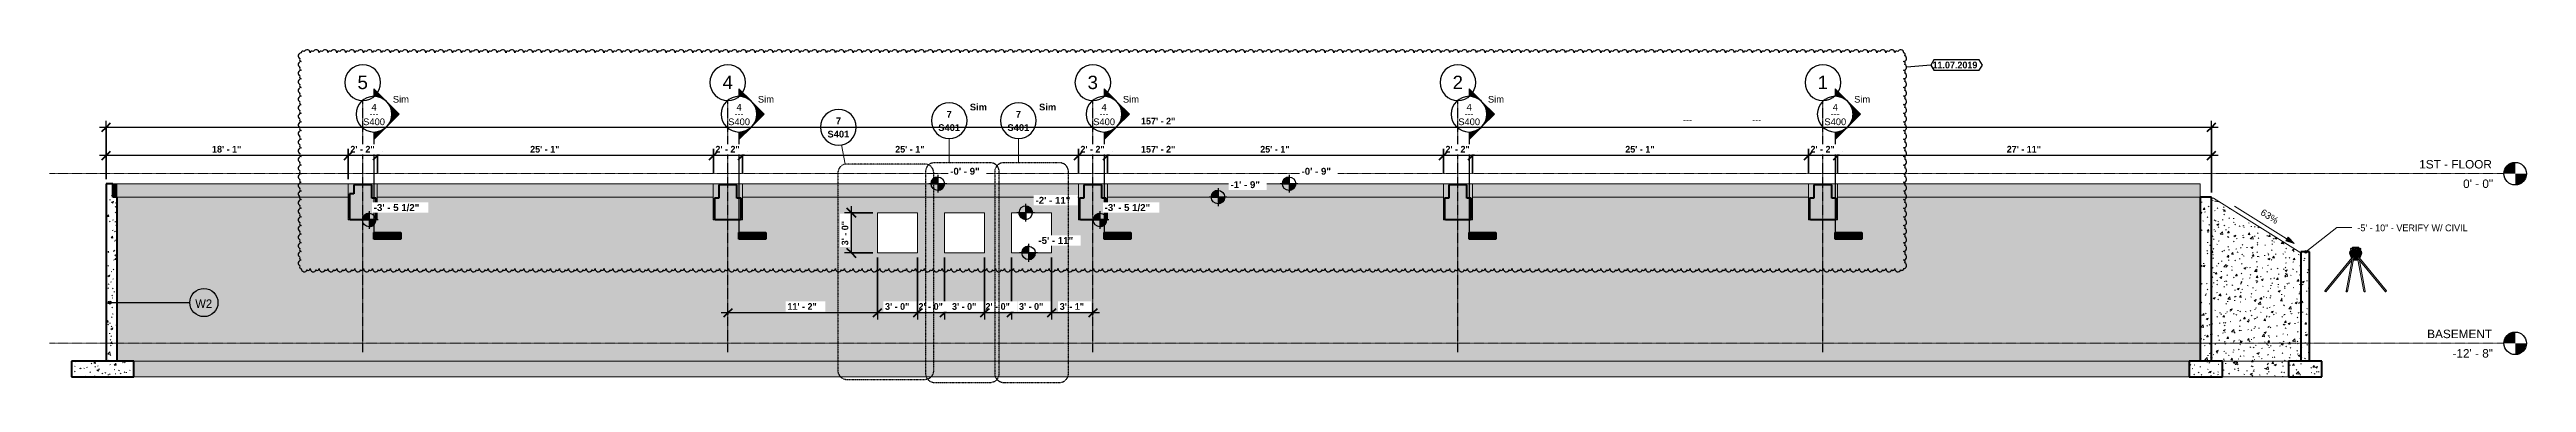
# Model space of a CAD drawing. Header units: inches. Extents: x -3929 to 6224, y -260 to 143.
# Drawn here: x 1293 to 3512, y -187 to 111 of the extents above; entities that cross this region are included whole.
import ezdxf

# ---------------------------------------------------------------- set-up
doc = ezdxf.new("R2010")
doc.units = ezdxf.units.IN
doc.header["$MEASUREMENT"] = 0
doc.linetypes.add('Dash Dot 3_16_', pattern=[0.3125, 0.1875, -0.0625, 0, -0.0625])
doc.linetypes.add('Grid Line 1_2_', pattern=[0.875, 0.5, -0.125, 0.125, -0.125])
for name, color, linetype, lineweight in [('A-ANNO-DIMS', 211, 'Continuous', 9), ('A-ANNO-DIMS-64', 211, 'Continuous', 9), ('A-ANNO-SYMB', 150, 'Continuous', 9), ('A-FLOR-LEVL', 51, 'Continuous', 9), ('A-WALL', 113, 'Continuous', 18), ('A-WALL-IDEN', 211, 'Continuous', 30), ('A-WALL-PATT', 111, 'Continuous', 60), ('G-ANNO-DIMS', 111, 'Continuous', 9), ('G-ANNO-REVC', 71, 'Continuous', 30), ('G-ANNO-REVC-IDEN', 71, 'Continuous', 30), ('G-ANNO-SYMB', 111, 'Continuous', 30), ('S-BEAM', 12, 'Continuous', 9), ('S-FNDN', 32, 'Continuous', 18), ('S-GRID', 1, 'Continuous', 9), ('S-GRID-IDEN', 1, 'Continuous', 30)]:
    doc.layers.add(name, color=color, linetype=linetype, lineweight=lineweight)
doc.styles.add('Arial', font='arial.ttf', dxfattribs={"height": 12})
doc.styles.add('Arial_1', font='arial.ttf', dxfattribs={"height": 7.559055})
doc.styles.add('Arial_2', font='arial.ttf', dxfattribs={"height": 6})
doc.styles.add('Arial_3', font='arial.ttf', dxfattribs={"height": 6.047244})
doc.styles.add('Arial_B', font='arialbd.ttf', dxfattribs={"height": 6.190476})
doc.styles.add('Arial_B_1', font='arialbd.ttf', dxfattribs={"height": 6})
doc.styles.add('Century Gothic', font='', dxfattribs={"height": 7.559055})
doc.styles.add('Century Gothic_1', font='', dxfattribs={"height": 6})
doc.styles.add('Century Gothic_2', font='', dxfattribs={"height": 6.047244})
doc.styles.add('Century Gothic_B', font='', dxfattribs={"height": 6})
doc.styles.get('Century Gothic').set_extended_font_data('Century Gothic')
doc.styles.get('Century Gothic_1').set_extended_font_data('Century Gothic')
doc.styles.get('Century Gothic_2').set_extended_font_data('Century Gothic')
doc.styles.get('Century Gothic_B').set_extended_font_data('Century Gothic', bold=True)
doc.dimstyles.new('OD__1_16__Tol__', dxfattribs={"dimscale": 12, "dimtxt": 6.26501, "dimasz": 0.666667, "dimexe": 0.5, "dimexo": 0.333333, "dimgap": 0.083333, "dimtad": 1, "dimdec": 4, "dimrnd": 0.0625, "dimzin": 3, "dimdsep": 46, "dimlunit": 4, "dimtxsty": 'Century Gothic_B', "dimblk1": 'OBLIQUE', "dimblk2": 'OBLIQUE', "dimsah": 1, "dimcen": 0.09, "dimdle": 0.5, "dimazin": 0, "dimtfac": 1, "dimtdec": 4, "dimtix": 1, "dimtmove": 0, "dimatfit": 3, "dimfxl": 1, "dimtvp": 1, "dimtfill": 1, "dimfrac": 2, "dimtolj": 1, "dimtzin": 0, "dimlwd": 30, "dimlwe": 30, "dimarcsym": 2})
doc.dimstyles.new('OD__1_4__Tol__', dxfattribs={"dimscale": 12, "dimtxt": 6.26501, "dimasz": 0.666667, "dimexe": 0.5, "dimexo": 0.333333, "dimgap": 0.083333, "dimtad": 1, "dimrnd": 0.25, "dimzin": 1, "dimdsep": 46, "dimlunit": 4, "dimtxsty": 'Century Gothic_B', "dimblk1": 'OBLIQUE', "dimblk2": 'OBLIQUE', "dimsah": 1, "dimcen": 0.09, "dimdle": 0.5, "dimazin": 0, "dimtfac": 1, "dimtdec": 4, "dimtix": 1, "dimtmove": 0, "dimatfit": 3, "dimfxl": 1, "dimtvp": 1, "dimtfill": 1, "dimfrac": 2, "dimtolj": 1, "dimtzin": 0, "dimlwd": 30, "dimlwe": 30, "dimarcsym": 2})
pattern_1 = [(50, (2855.186, 0), (18.36206, -1.60683), [1.92, -21.12]), (355, (2855.186, 0), (-3.55226, 19.25587), [1.536, -16.896]), (100.451, (2856.716, -0.134), (14.81021, 17.64929), [1.632, -17.949]), (46.184, (2855.186, 5.12), (27.32125, -4.2376), [2.88, -31.68]), (96.636, (2857.463, 4.767), (23.92754, 24.93717), [2.448, -26.924]), (351.184, (2855.186, 5.12), (23.92765, 24.93743), [2.304, -25.344]), (21, (2857.746, 3.84), (15.28081, -10.30746), [1.92, -21.12]), (326, (2857.746, 3.84), (6.22856, 18.56374), [1.536, -16.896]), (71.451, (2859.02, 2.981), (21.50985, 8.25628), [1.632, -17.949]), (37.5, (2855.1855, 0), (0.311095, 8.522537), [0.845, -15.846, 0.845, -16.307, -16.96]), (37.5, (2855.1855, 0), (0.311095, 8.522537), [-33.843, 0.845, -16.115]), (7.5, (2855.1855, 0), (6.734636, 10.09743), [0.845, -8.934, 0.845, -15.462, -6.464]), (7.5, (2855.1855, 0), (6.734636, 10.09743), [-26.086, 0.845, -5.619]), (327.5, (2849.4775, 0), (13.666107, -0.577186), [0.845, -5.555, 0.845, -19.123, -26.496]), (327.5, (2849.4775, 0), (13.666107, -0.577186), [-26.368, 0.845, -25.651]), (317.5, (2846.918, 0), (14.92985, 2.56286), [0.845, -7.475, 0.845, -12.416, -18.816]), (317.5, (2846.918, 0), (14.92985, 2.56286), [-21.581, 0.845, -17.971])]

msp = doc.modelspace()

# ---------------------------------------------------------------- texts
at = {"layer": 'A-FLOR-LEVL', "attachment_point": 1, "style": 'Arial_1'}
for s, insert, char_height, width in [('1ST - FLOOR', (3416.00948, 12.20501), 7.5590551, 80.194), ('0\' - 0"', (3455.31085, -5.22697), 7.559055, 33.128), ('BASEMENT', (3423.16539, -139.79499), 7.559055, 71.508), ('-12\' - 8"', (3445.81164, -157.22697), 7.559055, 44.642)]:
    msp.add_mtext(s, dxfattribs=dict(at, insert=insert, char_height=char_height, width=width))
at = {"layer": 'A-WALL-IDEN', "lineweight": 9, "insert": (1423.76876, -112.65575), "char_height": 7.559055, "width": 19.19, "attachment_point": 1, "style": 'Century Gothic'}
msp.add_mtext('W2', dxfattribs=at)
at = {"layer": 'G-ANNO-REVC-IDEN', "lineweight": 9, "insert": (2980.03808, 100.33842), "char_height": 6, "width": 52.52, "attachment_point": 1, "style": 'Century Gothic_B'}
msp.add_mtext('11.07.2019', dxfattribs=at)
at = {"layer": 'G-ANNO-SYMB', "lineweight": 9, "char_height": 6, "width": 17.776, "attachment_point": 1, "style": 'Arial_2'}
for insert in [(1600.7829, 69.64021), (1927.7829, 69.64021), (2254.7829, 69.64021), (2581.7829, 69.64021), (2909.7829, 69.64021)]:
    msp.add_mtext('Sim', dxfattribs=dict(at, insert=insert))
at = {"layer": 'S-GRID-IDEN', "lineweight": 9, "char_height": 12, "width": 11.312, "attachment_point": 1, "style": 'Arial'}
for s, insert in [('5', (1569.10957, 87.7576)), ('4', (1896.10957, 87.7576)), ('3', (2223.10957, 87.7576)), ('2', (2550.10957, 87.7576)), ('1', (2877.10957, 87.7576))]:
    msp.add_mtext(s, dxfattribs=dict(at, insert=insert))

# ---------------------------------------------------------------- blocks, each defined once
blk = doc.blocks.new('316600 - Special Foundations - Diamond Pier - Generic - 316600 - Special Foundations - Diamond Pier - Generic-562664-ELEVATION - WEST FOUNDATION WALL')
at = {"layer": 'S-FNDN'}
for points in [[(3955.8, -68.3), (3956.5, -67.9), (3957.1, -67.5), (3957.5, -67.3), (3958.5, -67.1), (3958.8, -67.1), (3958.9, -67), (3959, -67), (3959.1, -66.9), (3959.3, -66.8), (3959.6, -66.8), (3959.8, -66.9), (3959.9, -67), (3959.9, -67), (3960, -67.3), (3960.1, -67.6), (3961.3, -68.3), (3961.3, -66), (3955.8, -66), (3955.8, -68.2)], [(3949.9, -105.3), (3949.9, -105.2), (3950, -105.1), (3950.1, -105.1), (3950.2, -105), (3950.4, -105), (3956.1, -75), (3955.8, -75), (3955.7, -75), (3955.6, -75.1), (3949.9, -105.2)], [(3951.1, -105.5), (3956.8, -75.6), (3956.6, -75.4), (3956.5, -75.3), (3956.2, -75.1), (3956.1, -75), (3950.4, -105), (3950.7, -105.1), (3951, -105.2), (3951, -105.3), (3951.1, -105.4)], [(3960, -71.2), (3963.8, -71.2), (3963.6, -69.6), (3953.4, -69.6), (3953.2, -71.2), (3959.9, -71.2)], [(3958.1, -74.6), (3962.8, -74.6), (3963.8, -71.2), (3953.2, -71.2), (3954.2, -74.6), (3958, -74.6)], [(3954.2, -69.6), (3963.6, -69.6), (3961.3, -67.3), (3961.3, -68.3), (3961.1, -68.2), (3960.1, -67.6), (3960.2, -68.3), (3960.1, -68.4), (3960, -68.4), (3959.9, -68.5), (3959.7, -68.5), (3959.4, -68.5), (3959.1, -68.4), (3959, -68.2), (3958.9, -68.2), (3958.9, -67.9), (3958.8, -67.2), (3958.8, -67.2), (3958.3, -67.2), (3957.3, -67.4), (3956.8, -67.6), (3955.9, -68.2), (3955.8, -68.3), (3955.8, -67.3), (3955.5, -67.6), (3955.6, -67.7), (3955.5, -67.9), (3955.4, -68.1), (3955.1, -68.3), (3954.9, -68.4), (3954.6, -68.5), (3954.6, -68.4), (3953.4, -69.6), (3953.6, -69.6)], [(3959.1, -77.5), (3960.2, -77.5), (3961.2, -76.4), (3960.6, -75.7), (3960.6, -75.7), (3960.6, -75.6), (3960.7, -75.4), (3960.7, -75.3), (3960.9, -75.2), (3961, -75.1), (3961.4, -75), (3961.5, -75), (3961.6, -75), (3961.8, -75.2), (3962, -75.5), (3962.8, -74.6), (3954.2, -74.6), (3955.5, -75.9), (3955.6, -75.1), (3955.7, -75), (3955.9, -75), (3956, -75), (3956.2, -75.1), (3956.5, -75.3), (3956.7, -75.5), (3956.8, -75.6), (3956.7, -75.8), (3956.5, -77.1), (3956.9, -77.5), (3959, -77.5)], [(3955.6, -67.7), (3955.4, -67.5), (3955.6, -67.7)], [(3959.3, -67.6), (3959.6, -67.6), (3959.8, -67.4), (3959.9, -67.3), (3960, -67.2), (3960, -67.1), (3959.9, -67), (3959.8, -66.9), (3959.7, -66.8), (3959.6, -66.8), (3959.3, -66.8), (3959, -66.9), (3958.9, -67), (3958.8, -67.2), (3958.8, -67.2), (3958.8, -67.3), (3958.8, -67.4), (3958.9, -67.5), (3959, -67.6), (3959.2, -67.6)], [(3963.6, -69.6), (3963.8, -69.6), (3961.5, -67.5), (3963.3, -69.2)], [(3962, -75.5), (3962.9, -74.6), (3962.8, -74.6), (3962, -75.5)], [(3963.1, -67.6), (3963.2, -67.6), (3963.1, -67.4), (3962.7, -67.1), (3962.4, -66.9), (3962.3, -66.8), (3962.3, -66.8), (3962.3, -66.9), (3962.7, -67.3), (3963, -67.5), (3963.1, -67.6)], [(3962.9, -74.6), (3964, -71.2), (3963.8, -71.2), (3962.8, -74.6)], [(3964, -71.2), (3963.8, -69.6), (3963.6, -69.6), (3963.8, -71.2)], [(3931.8, -105.8), (3931.9, -105.8), (3931.8, -105.8)], [(3950.6, -105.8), (3950.9, -105.8), (3951, -105.6), (3951.1, -105.6), (3951.1, -105.5), (3951.1, -105.4), (3951, -105.3), (3951, -105.2), (3950.8, -105.1), (3950.5, -105), (3950.2, -105), (3950, -105.1), (3950, -105.1), (3949.9, -105.2), (3949.9, -105.3), (3949.9, -105.5), (3950, -105.6), (3950.1, -105.7), (3950.2, -105.8), (3950.4, -105.8), (3950.5, -105.8)], [(3985.3, -105.8), (3985.7, -105.6), (3986, -105.3), (3986.2, -105.1), (3986.2, -105), (3986.2, -105), (3985.8, -105.3), (3985.4, -105.6), (3985.3, -105.8)]]:
    blk.add_hatch(color=9, dxfattribs=at).paths.add_polyline_path(points, flags=0)
h = blk.add_hatch(color=9, dxfattribs=at)
h.paths.add_polyline_path([(3931.8, -105.8), (3955.2, -77.4), (3955.4, -75.9), (3955.1, -75.5), (3930.8, -105), (3930.9, -105.1), (3931.2, -105.4), (3931.6, -105.7), (3931.7, -105.8)], flags=0)
h.paths.add_polyline_path([(3962.5, -68.4), (3963.2, -67.6), (3963.1, -67.6), (3962.7, -67.3), (3962.4, -67), (3962.2, -66.9), (3961.6, -67.6), (3962.5, -68.4)], flags=0)
h = blk.add_hatch(color=9, dxfattribs=at)
h.paths.add_polyline_path([(3985.3, -105.8), (3985.3, -105.7), (3985.6, -105.4), (3986, -105.1), (3986.2, -105), (3961.6, -75), (3961.4, -75), (3961.3, -75), (3961.1, -75.1), (3960.8, -75.2), (3960.7, -75.3), (3960.7, -75.4), (3960.6, -75.6), (3960.6, -75.6), (3960.6, -75.7), (3960.7, -75.8), (3985.3, -105.8)], flags=0)
h.paths.add_polyline_path([(3954.6, -68.5), (3954.8, -68.5), (3955, -68.4), (3955.3, -68.2), (3955.5, -68), (3955.6, -67.8), (3955.5, -67.7), (3954.8, -66.8), (3954.7, -66.9), (3954.4, -67.1), (3954, -67.4), (3953.9, -67.6), (3954.6, -68.5)], flags=0)
h = blk.add_hatch(color=9, dxfattribs=at)
h.paths.add_polyline_path([(3966.5, -105.8), (3965.5, -100.7), (3961, -76.7), (3960.6, -77.1), (3966, -105.6), (3966.1, -105.7), (3966.2, -105.8), (3966.4, -105.8)], flags=0)
h.paths.add_polyline_path([(3959.4, -68.5), (3959.3, -67.6), (3959, -67.6), (3958.9, -67.5), (3958.8, -67.4), (3958.8, -67.5), (3958.9, -68.2), (3959, -68.3), (3959.2, -68.4), (3959.4, -68.5)], flags=0)
h = blk.add_hatch(color=9, dxfattribs=at)
h.paths.add_polyline_path([(3966.5, -105.8), (3966.8, -105.8), (3967.1, -105.6), (3967.2, -105.5), (3967.2, -105.4), (3967.2, -105.3), (3961.9, -77.3), (3961.2, -76.5), (3961, -76.7), (3966.5, -105.8)], flags=0)
h.paths.add_polyline_path([(3959.8, -68.5), (3959.9, -68.5), (3960.1, -68.4), (3960.1, -68.4), (3960.2, -68.3), (3960.2, -68.1), (3960, -67.2), (3959.9, -67.3), (3959.8, -67.4), (3959.7, -67.5), (3959.4, -67.6), (3959.3, -67.6), (3959.4, -68.5), (3959.7, -68.5)], flags=0)
at = {"layer": 'S-FNDN', "color": 253}
for p, q in [((3955.8, -66), (3961.3, -66)), ((3955.8, -66), (3955.8, -68.3)), ((3961.3, -68.3), (3961.3, -66)), ((3955.1, -75.5), (3930.8, -105)), ((3931.8, -105.8), (3955.2, -77.4)), ((3955.7, -74.7), (3949.9, -105.3)), ((3951.1, -105.5), (3956.9, -75.2)), ((3953.3, -69.6), (3953.1, -71.2)), ((3953.1, -71.2), (3954.2, -74.6)), ((3963.8, -71.2), (3953.1, -71.2)), ((3954.6, -68.4), (3953.3, -69.6)), ((3963.6, -69.6), (3953.3, -69.6)), ((3953.9, -67.6), (3954.8, -68.7)), ((3954.2, -74.6), (3955.4, -76)), ((3962.8, -74.6), (3954.2, -74.6)), ((3955.7, -67.9), (3954.9, -66.8)), ((3955.8, -67.3), (3955.5, -67.6)), ((3956.5, -77.1), (3956.8, -77.5)), ((3956.8, -77.5), (3958.6, -77.5)), ((3956.9, -77.5), (3960.2, -77.5)), ((3958.6, -77.5), (3960.3, -77.5)), ((3958.8, -67.3), (3959, -68.6)), ((3960.3, -68.7), (3960, -67.1)), ((3960.2, -77.5), (3960.2, -77.5)), ((3960.3, -75.4), (3985.3, -105.8)), ((3960.3, -77.5), (3961.2, -76.5)), ((3960.6, -77.1), (3966, -105.5)), ((3963.8, -69.6), (3961.3, -67.3)), ((3986.3, -105), (3961.4, -74.7)), ((3962.2, -66.8), (3961.6, -67.6)), ((3967.2, -105.3), (3961.9, -77.4)), ((3962, -75.6), (3962.9, -74.6)), ((3962.5, -68.4), (3963.2, -67.6)), ((3962.9, -74.6), (3962.8, -74.6)), ((3962.9, -74.6), (3964, -71.2)), ((3963.8, -69.6), (3963.6, -69.6)), ((3964, -71.2), (3963.8, -69.6)), ((3964, -71.2), (3963.8, -71.2))]:
    blk.add_line(p, q, dxfattribs=at)
for centre, major_axis, ratio, start_param, end_param in [((3954.4, -67.2), (0.483, 0.397), 0.145209, 0.174972, 3.141593), ((3954.4, -67.2), (0.483, 0.397), 0.145209, 6.196358, 6.458158), ((3959.4, -67.2), (0.614, 0.117), 0.628002, 1.277109, 4.418702), ((3959.4, -67.2), (0.614, 0.117), 0.628002, 4.418702, 7.560295), ((3962.7, -67.2), (-0.483, 0.397), 0.145209, 6.108213, 9.249805), ((3962.7, -67.2), (-0.483, 0.397), 0.145209, 2.96662, 6.108213), ((3931.3, -105.4), (-0.483, 0.397), 0.145209, 0, 2.96662), ((3931.3, -105.4), (-0.483, 0.397), 0.145209, 2.96662, 3.22842), ((3950.5, -105.4), (-0.614, 0.117), 0.628002, 5.006076, 8.147669), ((3950.5, -105.4), (-0.614, 0.117), 0.628002, 1.864483, 5.006076), ((3966.6, -105.4), (0.614, 0.117), 0.628002, 3.109705, 4.418702), ((3966.6, -105.4), (0.614, 0.117), 0.628002, 4.418702, 6.283185), ((3985.8, -105.4), (0.483, 0.397), 0.145209, 0.174972, 3.316565), ((3985.8, -105.4), (0.483, 0.397), 0.145209, 3.316565, 6.458158)]:
    blk.add_ellipse(centre, major_axis=major_axis, ratio=ratio, start_param=start_param, end_param=end_param, dxfattribs=at)
blk = doc.blocks.new('Grid - Grid Head - Circle-1738874-ELEVATION - WEST FOUNDATION WALL')
at = {"layer": 'S-GRID-IDEN'}
for start, end in [(0, 180), (180, 360)]:
    blk.add_arc((3481.3, 81.6), 16, start, end, dxfattribs=at)
blk = doc.blocks.new('Level - Extremo inicial de nivel - Círculo-11789-ELEVATION - WEST FOUNDATION WALL')
at = {"layer": 'A-FLOR-LEVL'}
h = blk.add_hatch(color=256, dxfattribs=at)
edge = h.paths.add_edge_path(flags=0)
edge.add_line((4101.5, -152), (4091.4, -152))
edge.add_arc((4101.5, -152), 10.1, 90, 180, ccw=False)
edge.add_line((4101.5, -141.9), (4101.5, -152))
h = blk.add_hatch(color=256, dxfattribs=at)
edge = h.paths.add_edge_path(flags=0)
edge.add_line((4101.5, -162.1), (4101.5, -152))
edge.add_line((4101.5, -152), (4111.6, -152))
edge.add_arc((4101.5, -152), 10.1, 270, 360, ccw=False)
at = {"layer": 'A-FLOR-LEVL', "lineweight": 30}
blk.add_circle((4101.5, -152), 10.1, dxfattribs=at)
blk = doc.blocks.new('DIMBLOCK44-ELEVATION - WEST FOUNDATION WALL')
at = {"layer": 'A-ANNO-DIMS-64', "lineweight": 30}
for p, q in [((1343.9, -5), (1343.9, 47.4)), ((3229.9, -17), (3229.9, 47.4)), ((3235.9, 41.4), (1337.9, 41.4)), ((1343.9, 41.4), (1343.9, -5)), ((3229.9, 41.4), (3229.9, -17))]:
    blk.add_line(p, q, dxfattribs=at)
at = {"layer": 'A-ANNO-DIMS-64', "lineweight": 50}
for p, q in [((1343.9, 41.4), (1347.9, 45.4)), ((3229.9, 41.4), (3233.9, 45.4)), ((1343.9, 41.4), (1339.9, 37.4)), ((3229.9, 41.4), (3225.9, 37.4))]:
    blk.add_line(p, q, dxfattribs=at)
at = {"layer": 'A-ANNO-DIMS-64', "color": 0, "lineweight": 30, "insert": (2271, 50.1), "char_height": 6, "width": 38.067, "attachment_point": 1, "line_spacing_factor": 0.984502, "style": 'Century Gothic_B', "bg_fill": 3, "box_fill_scale": 1.25, "bg_fill_color": 256, "bg_fill_true_color": 13158600, "bg_fill_transparency": 0}
blk.add_mtext('157\' - 2"', dxfattribs=at)
blk = doc.blocks.new('_Oblique')
at = {"color": 0, "linetype": 'ByBlock', "lineweight": -2}
blk.add_line((-0.5, -0.5), (0.5, 0.5), dxfattribs=at)
blk = doc.blocks.new('DIMBLOCK45-ELEVATION - WEST FOUNDATION WALL')
at = {"layer": 'A-ANNO-DIMS-64', "lineweight": 30}
for p, q in [((2190.9, -75), (2190.9, -130.7)), ((2190.9, -124.7), (2190.9, -75)), ((2233.9, -124.7), (2190.9, -124.7)), ((2227.9, -126.3), (2227.9, -118.7)), ((2227.9, -124.7), (2227.9, -126.3))]:
    blk.add_line(p, q, dxfattribs=at)
at = {"layer": 'A-ANNO-DIMS-64', "lineweight": 50}
for p, q in [((2190.9, -124.7), (2186.9, -128.7)), ((2190.9, -124.7), (2194.9, -120.7)), ((2227.9, -124.7), (2223.9, -128.7)), ((2227.9, -124.7), (2231.9, -120.7))]:
    blk.add_line(p, q, dxfattribs=at)
at = {"layer": 'A-ANNO-DIMS-64', "color": 0, "lineweight": 30, "insert": (2198.2, -116), "char_height": 6, "width": 26.85, "attachment_point": 1, "line_spacing_factor": 0.984502, "style": 'Century Gothic_B', "bg_fill": 3, "box_fill_scale": 1.25, "bg_fill_color": 256, "bg_fill_true_color": 13158600, "bg_fill_transparency": 0}
blk.add_mtext('3\' - 1"', dxfattribs=at)
blk = doc.blocks.new('DIMBLOCK46-ELEVATION - WEST FOUNDATION WALL')
at = {"layer": 'A-ANNO-DIMS-64', "lineweight": 30}
for p, q in [((2154.9, -75), (2154.9, -130.7)), ((2154.9, -124.7), (2154.9, -75)), ((2190.9, -75), (2190.9, -130.7)), ((2190.9, -124.7), (2190.9, -75)), ((2190.9, -124.7), (2154.9, -124.7))]:
    blk.add_line(p, q, dxfattribs=at)
at = {"layer": 'A-ANNO-DIMS-64', "lineweight": 50}
for p, q in [((2154.9, -124.7), (2150.9, -128.7)), ((2154.9, -124.7), (2158.9, -120.7)), ((2190.9, -124.7), (2186.9, -128.7)), ((2190.9, -124.7), (2194.9, -120.7))]:
    blk.add_line(p, q, dxfattribs=at)
at = {"layer": 'A-ANNO-DIMS-64', "color": 0, "lineweight": 30, "insert": (2161.7, -116), "char_height": 6, "width": 26.85, "attachment_point": 1, "line_spacing_factor": 0.984502, "style": 'Century Gothic_B', "bg_fill": 3, "box_fill_scale": 1.25, "bg_fill_color": 256, "bg_fill_true_color": 13158600, "bg_fill_transparency": 0}
blk.add_mtext('3\' - 0"', dxfattribs=at)
blk = doc.blocks.new('DIMBLOCK47-ELEVATION - WEST FOUNDATION WALL')
at = {"layer": 'A-ANNO-DIMS-64', "lineweight": 30}
for p, q in [((2130.9, -75), (2130.9, -130.7)), ((2130.9, -124.7), (2130.9, -75)), ((2154.9, -75), (2154.9, -130.7)), ((2154.9, -124.7), (2154.9, -75)), ((2154.9, -124.7), (2130.9, -124.7))]:
    blk.add_line(p, q, dxfattribs=at)
at = {"layer": 'A-ANNO-DIMS-64', "lineweight": 50}
for p, q in [((2130.9, -124.7), (2126.9, -128.7)), ((2130.9, -124.7), (2134.9, -120.7)), ((2154.9, -124.7), (2150.9, -128.7)), ((2154.9, -124.7), (2158.9, -120.7))]:
    blk.add_line(p, q, dxfattribs=at)
at = {"layer": 'A-ANNO-DIMS-64', "color": 0, "lineweight": 30, "insert": (2131.7, -116), "char_height": 6, "width": 26.85, "attachment_point": 1, "line_spacing_factor": 0.984502, "style": 'Century Gothic_B', "bg_fill": 3, "box_fill_scale": 1.25, "bg_fill_color": 256, "bg_fill_true_color": 13158600, "bg_fill_transparency": 0}
blk.add_mtext('2\' - 0"', dxfattribs=at)
blk = doc.blocks.new('DIMBLOCK48-ELEVATION - WEST FOUNDATION WALL')
at = {"layer": 'A-ANNO-DIMS-64', "lineweight": 30}
for p, q in [((2094.9, -75), (2094.9, -130.7)), ((2094.9, -124.7), (2094.9, -75)), ((2130.9, -75), (2130.9, -130.7)), ((2130.9, -124.7), (2130.9, -75)), ((2130.9, -124.7), (2094.9, -124.7))]:
    blk.add_line(p, q, dxfattribs=at)
at = {"layer": 'A-ANNO-DIMS-64', "lineweight": 50}
for p, q in [((2094.9, -124.7), (2090.9, -128.7)), ((2094.9, -124.7), (2098.9, -120.7)), ((2130.9, -124.7), (2126.9, -128.7)), ((2130.9, -124.7), (2134.9, -120.7))]:
    blk.add_line(p, q, dxfattribs=at)
at = {"layer": 'A-ANNO-DIMS-64', "color": 0, "lineweight": 30, "insert": (2101.7, -116), "char_height": 6, "width": 26.85, "attachment_point": 1, "line_spacing_factor": 0.984502, "style": 'Century Gothic_B', "bg_fill": 3, "box_fill_scale": 1.25, "bg_fill_color": 256, "bg_fill_true_color": 13158600, "bg_fill_transparency": 0}
blk.add_mtext('3\' - 0"', dxfattribs=at)
blk = doc.blocks.new('DIMBLOCK49-ELEVATION - WEST FOUNDATION WALL')
at = {"layer": 'A-ANNO-DIMS-64', "lineweight": 30}
for p, q in [((2070.9, -75), (2070.9, -130.7)), ((2070.9, -124.7), (2070.9, -75)), ((2094.9, -75), (2094.9, -130.7)), ((2094.9, -124.7), (2094.9, -75)), ((2094.9, -124.7), (2070.9, -124.7))]:
    blk.add_line(p, q, dxfattribs=at)
at = {"layer": 'A-ANNO-DIMS-64', "lineweight": 50}
for p, q in [((2070.9, -124.7), (2066.9, -128.7)), ((2070.9, -124.7), (2074.9, -120.7)), ((2094.9, -124.7), (2090.9, -128.7)), ((2094.9, -124.7), (2098.9, -120.7))]:
    blk.add_line(p, q, dxfattribs=at)
at = {"layer": 'A-ANNO-DIMS-64', "color": 0, "lineweight": 30, "insert": (2071.7, -116), "char_height": 6, "width": 26.85, "attachment_point": 1, "line_spacing_factor": 0.984502, "style": 'Century Gothic_B', "bg_fill": 3, "box_fill_scale": 1.25, "bg_fill_color": 256, "bg_fill_true_color": 13158600, "bg_fill_transparency": 0}
blk.add_mtext('2\' - 0"', dxfattribs=at)
blk = doc.blocks.new('DIMBLOCK50-ELEVATION - WEST FOUNDATION WALL')
at = {"layer": 'A-ANNO-DIMS-64', "lineweight": 30}
for p, q in [((2034.9, -75), (2034.9, -130.7)), ((2034.9, -124.7), (2034.9, -75)), ((2070.9, -75), (2070.9, -130.7)), ((2070.9, -124.7), (2070.9, -75)), ((2070.9, -124.7), (2034.9, -124.7))]:
    blk.add_line(p, q, dxfattribs=at)
at = {"layer": 'A-ANNO-DIMS-64', "lineweight": 50}
for p, q in [((2034.9, -124.7), (2030.9, -128.7)), ((2034.9, -124.7), (2038.9, -120.7)), ((2070.9, -124.7), (2066.9, -128.7)), ((2070.9, -124.7), (2074.9, -120.7))]:
    blk.add_line(p, q, dxfattribs=at)
at = {"layer": 'A-ANNO-DIMS-64', "color": 0, "lineweight": 30, "insert": (2041.7, -116), "char_height": 6, "width": 26.85, "attachment_point": 1, "line_spacing_factor": 0.984502, "style": 'Century Gothic_B', "bg_fill": 3, "box_fill_scale": 1.25, "bg_fill_color": 256, "bg_fill_true_color": 13158600, "bg_fill_transparency": 0}
blk.add_mtext('3\' - 0"', dxfattribs=at)
blk = doc.blocks.new('DIMBLOCK51-ELEVATION - WEST FOUNDATION WALL')
at = {"layer": 'A-ANNO-DIMS-64', "lineweight": 30}
for p, q in [((2034.9, -75), (2034.9, -130.7)), ((2034.9, -124.7), (2034.9, -75)), ((2034.9, -124.7), (1894.9, -124.7)), ((1900.9, -126.3), (1900.9, -118.7)), ((1900.9, -124.7), (1900.9, -126.3))]:
    blk.add_line(p, q, dxfattribs=at)
at = {"layer": 'A-ANNO-DIMS-64', "lineweight": 50}
for p, q in [((1900.9, -124.7), (1896.9, -128.7)), ((1900.9, -124.7), (1904.9, -120.7)), ((2034.9, -124.7), (2030.9, -128.7)), ((2034.9, -124.7), (2038.9, -120.7))]:
    blk.add_line(p, q, dxfattribs=at)
at = {"layer": 'A-ANNO-DIMS-64', "color": 0, "lineweight": 30, "insert": (1954.3, -116), "char_height": 6, "width": 32.459, "attachment_point": 1, "line_spacing_factor": 0.984502, "style": 'Century Gothic_B', "bg_fill": 3, "box_fill_scale": 1.25, "bg_fill_color": 256, "bg_fill_true_color": 13158600, "bg_fill_transparency": 0}
blk.add_mtext('11\' - 2"', dxfattribs=at)
blk = doc.blocks.new('DIMBLOCK52-ELEVATION - WEST FOUNDATION WALL')
at = {"layer": 'A-ANNO-DIMS-64', "lineweight": 30}
for p, q in [((2030.9, -35), (2005.5, -35)), ((2011.5, -71), (2011.5, -29)), ((2011.5, -35), (2030.9, -35)), ((2030.9, -71), (2005.5, -71)), ((2011.5, -71), (2030.9, -71))]:
    blk.add_line(p, q, dxfattribs=at)
at = {"layer": 'A-ANNO-DIMS-64', "lineweight": 50}
for p, q in [((2011.5, -35), (2007.5, -31)), ((2011.5, -35), (2015.5, -39)), ((2011.5, -71), (2007.5, -67)), ((2011.5, -71), (2015.5, -75))]:
    blk.add_line(p, q, dxfattribs=at)
at = {"layer": 'A-ANNO-DIMS-64', "color": 0, "lineweight": 30, "insert": (2002.8, -64.2), "char_height": 6, "width": 26.85, "attachment_point": 1, "rotation": 90, "line_spacing_factor": 0.984502, "style": 'Century Gothic_B', "bg_fill": 3, "box_fill_scale": 1.25, "bg_fill_color": 256, "bg_fill_true_color": 13158600, "bg_fill_transparency": 0}
blk.add_mtext('3\' - 0"', dxfattribs=at)
blk = doc.blocks.new('Spot Elevations - Spot Elevation - Target Filled-1738873-ELEVATION - WEST FOUNDATION WALL')
at = {"layer": 'G-ANNO-DIMS'}
h = blk.add_hatch(color=256, dxfattribs=at)
edge = h.paths.add_edge_path(flags=0)
edge.add_line((2769.7, -71), (2763.7, -71))
edge.add_arc((2769.7, -71), 6, 90, 180, ccw=False)
edge.add_line((2769.7, -65), (2769.7, -71))
h = blk.add_hatch(color=256, dxfattribs=at)
edge = h.paths.add_edge_path(flags=0)
edge.add_line((2769.7, -71), (2775.7, -71))
edge.add_arc((2769.7, -71), 6, 270, 360, ccw=False)
edge.add_line((2769.7, -77), (2769.7, -71))
at = {"layer": 'G-ANNO-DIMS', "lineweight": 30}
for p, q in [((2769.7, -63), (2769.7, -79)), ((2769.7, -71), (2769.7, -65)), ((2777.7, -71), (2761.7, -71)), ((2763.7, -71), (2769.7, -71)), ((2769.7, -71), (2769.7, -77)), ((2775.7, -71), (2769.7, -71))]:
    blk.add_line(p, q, dxfattribs=at)
blk.add_circle((2769.7, -71), 6, dxfattribs=at)
for start, end in [(90, 180), (270, 360)]:
    blk.add_arc((2769.7, -71), 6, start, end, dxfattribs=at)
blk = doc.blocks.new('Wall Type - Familia4-287244-ELEVATION - WEST FOUNDATION WALL')
at = {"layer": 'A-WALL-IDEN'}
blk.add_circle((2031, -115.5), 12.6, dxfattribs=at)
blk = doc.blocks.new('DIMBLOCK53-ELEVATION - WEST FOUNDATION WALL')
at = {"layer": 'A-ANNO-DIMS-64', "lineweight": 30}
for p, q in [((1343.9, -5), (1343.9, 22.2)), ((3229.9, -17), (3229.9, 22.2)), ((3235.9, 16.2), (1337.9, 16.2)), ((1343.9, 16.2), (1343.9, -5)), ((3229.9, 16.2), (3229.9, -17))]:
    blk.add_line(p, q, dxfattribs=at)
at = {"layer": 'A-ANNO-DIMS-64', "lineweight": 50}
for p, q in [((1343.9, 16.2), (1339.9, 12.2)), ((1343.9, 16.2), (1347.9, 20.2)), ((3229.9, 16.2), (3225.9, 12.2)), ((3229.9, 16.2), (3233.9, 20.2))]:
    blk.add_line(p, q, dxfattribs=at)
at = {"layer": 'A-ANNO-DIMS-64', "color": 0, "lineweight": 30, "insert": (2271, 24.9), "char_height": 6, "width": 38.067, "attachment_point": 1, "line_spacing_factor": 0.984502, "style": 'Century Gothic_B', "bg_fill": 3, "box_fill_scale": 1.25, "bg_fill_color": 256, "bg_fill_true_color": 13158600, "bg_fill_transparency": 0}
blk.add_mtext('157\' - 2"', dxfattribs=at)
blk = doc.blocks.new('Detail View - 3_32_ x 3_8_-1738294-ELEVATION - WEST FOUNDATION WALL')
at = {"layer": 'G-ANNO-SYMB', "lineweight": 9}
blk.add_hatch(color=256, dxfattribs=at).paths.add_polyline_path([(3516.3, -52.8), (3492.3, -52.8), (3492.3, -58.8), (3516.3, -58.8)], flags=0)
at = {"layer": 'G-ANNO-SYMB', "lineweight": 50}
for p, q in [((3492.3, -58.8), (3492.3, -52.8)), ((3492.3, -52.8), (3516.3, -52.8)), ((3516.3, -58.8), (3492.3, -58.8)), ((3516.3, -52.8), (3516.3, -58.8))]:
    blk.add_line(p, q, dxfattribs=at)
blk = doc.blocks.new('Detail View - Section Head - Filled-1738293-ELEVATION - WEST FOUNDATION WALL')
at = {"layer": 'G-ANNO-SYMB', "lineweight": 9}
h = blk.add_hatch(color=256, dxfattribs=at)
edge = h.paths.add_edge_path(flags=0)
edge.add_arc((3492.3, 53.3), 16, 47.9216, 90)
edge.add_line((3492.3, 69.3), (3492.3, 75.9))
edge.add_line((3492.3, 75.9), (3503.1, 65.2))
h = blk.add_hatch(color=256, dxfattribs=at)
edge = h.paths.add_edge_path(flags=0)
edge.add_line((3503.6, 64.6), (3515, 53.3))
edge.add_line((3515, 53.3), (3508.3, 53.3))
edge.add_arc((3492.3, 53.3), 16, 360, 405)
h = blk.add_hatch(color=256, dxfattribs=at)
edge = h.paths.add_edge_path(flags=0)
edge.add_arc((3492.3, 53.3), 16, 315, 360)
edge.add_line((3508.3, 53.3), (3515, 53.3))
edge.add_line((3515, 53.3), (3503.6, 42))
h = blk.add_hatch(color=256, dxfattribs=at)
edge = h.paths.add_edge_path(flags=0)
edge.add_line((3503.1, 41.4), (3492.3, 30.7))
edge.add_line((3492.3, 30.7), (3492.3, 37.3))
edge.add_arc((3492.3, 53.3), 16, 270, 312.0784)
at = {"layer": 'G-ANNO-SYMB'}
for p, q in [((3503.1, 65.2), (3492.3, 75.9)), ((3492.3, 75.9), (3492.3, 69.3)), ((3515, 53.3), (3503.6, 64.6)), ((3503.6, 42), (3515, 53.3)), ((3508.3, 53.3), (3515, 53.3)), ((3515, 53.3), (3508.3, 53.3)), ((3492.3, 30.7), (3503.1, 41.4)), ((3492.3, 37.3), (3492.3, 30.7))]:
    blk.add_line(p, q, dxfattribs=at)
for start, end in [(90, 270), (270, 90), (47.9216, 90), (360, 45), (315, 360), (270, 312.0784)]:
    blk.add_arc((3492.3, 53.3), 16, start, end, dxfattribs=at)
blk = doc.blocks.new('Detail View - Callout Head-1738297-ELEVATION - WEST FOUNDATION WALL')
at = {"layer": 'A-ANNO-SYMB', "lineweight": 30}
for start, end in [(0, 180), (180, 360)]:
    blk.add_arc((2599.4, 41.6), 16, start, end, dxfattribs=at)
at = {"layer": 'A-ANNO-SYMB', "insert": (3256.7, 45.3), "char_height": 6, "width": 10.302, "attachment_point": 1, "style": 'Century Gothic_1'}
blk.add_mtext('---', dxfattribs=at)
blk = doc.blocks.new('DIMBLOCK54-ELEVATION - WEST FOUNDATION WALL')
at = {"layer": 'A-ANNO-DIMS-64', "lineweight": 30}
for p, q in [((2894.9, 0), (2894.9, 22.2)), ((3229.9, -17), (3229.9, 22.2)), ((3235.9, 16.2), (2894.9, 16.2)), ((2894.9, 16.2), (2894.9, 0)), ((3229.9, 16.2), (3229.9, -17))]:
    blk.add_line(p, q, dxfattribs=at)
at = {"layer": 'A-ANNO-DIMS-64', "lineweight": 50}
for p, q in [((2894.9, 16.2), (2890.9, 12.2)), ((2894.9, 16.2), (2898.9, 20.2)), ((3229.9, 16.2), (3225.9, 12.2)), ((3229.9, 16.2), (3233.9, 20.2))]:
    blk.add_line(p, q, dxfattribs=at)
at = {"layer": 'A-ANNO-DIMS-64', "color": 0, "lineweight": 30, "insert": (3046.5, 24.9), "char_height": 6, "width": 38.067, "attachment_point": 1, "line_spacing_factor": 0.984502, "style": 'Century Gothic_B', "bg_fill": 3, "box_fill_scale": 1.25, "bg_fill_color": 256, "bg_fill_true_color": 13158600, "bg_fill_transparency": 0}
blk.add_mtext('27\' - 11"', dxfattribs=at)
blk = doc.blocks.new('DIMBLOCK55-ELEVATION - WEST FOUNDATION WALL')
at = {"layer": 'A-ANNO-DIMS-64', "lineweight": 30}
for p, q in [((2868.9, 0), (2868.9, 22.2)), ((2894.9, 0), (2894.9, 22.2)), ((2894.9, 16.2), (2868.9, 16.2)), ((2868.9, 16.2), (2868.9, 0)), ((2894.9, 16.2), (2894.9, 0))]:
    blk.add_line(p, q, dxfattribs=at)
at = {"layer": 'A-ANNO-DIMS-64', "lineweight": 50}
for p, q in [((2868.9, 16.2), (2864.9, 12.2)), ((2868.9, 16.2), (2872.9, 20.2)), ((2894.9, 16.2), (2890.9, 12.2)), ((2894.9, 16.2), (2898.9, 20.2))]:
    blk.add_line(p, q, dxfattribs=at)
at = {"layer": 'A-ANNO-DIMS-64', "color": 0, "lineweight": 30, "insert": (2870.7, 24.9), "char_height": 6, "width": 26.85, "attachment_point": 1, "line_spacing_factor": 0.984502, "style": 'Century Gothic_B', "bg_fill": 3, "box_fill_scale": 1.25, "bg_fill_color": 256, "bg_fill_true_color": 13158600, "bg_fill_transparency": 0}
blk.add_mtext('2\' - 2"', dxfattribs=at)
blk = doc.blocks.new('DIMBLOCK56-ELEVATION - WEST FOUNDATION WALL')
at = {"layer": 'A-ANNO-DIMS-64', "lineweight": 30}
for p, q in [((2567.9, 0), (2567.9, 22.2)), ((2868.9, 0), (2868.9, 22.2)), ((2868.9, 16.2), (2567.9, 16.2)), ((2567.9, 16.2), (2567.9, 0)), ((2868.9, 16.2), (2868.9, 0))]:
    blk.add_line(p, q, dxfattribs=at)
at = {"layer": 'A-ANNO-DIMS-64', "lineweight": 50}
for p, q in [((2567.9, 16.2), (2563.9, 12.2)), ((2567.9, 16.2), (2571.9, 20.2)), ((2868.9, 16.2), (2864.9, 12.2)), ((2868.9, 16.2), (2872.9, 20.2))]:
    blk.add_line(p, q, dxfattribs=at)
at = {"layer": 'A-ANNO-DIMS-64', "color": 0, "lineweight": 30, "insert": (2704.8, 24.9), "char_height": 6, "width": 32.459, "attachment_point": 1, "line_spacing_factor": 0.984502, "style": 'Century Gothic_B', "bg_fill": 3, "box_fill_scale": 1.25, "bg_fill_color": 256, "bg_fill_true_color": 13158600, "bg_fill_transparency": 0}
blk.add_mtext('25\' - 1"', dxfattribs=at)
blk = doc.blocks.new('DIMBLOCK57-ELEVATION - WEST FOUNDATION WALL')
at = {"layer": 'A-ANNO-DIMS-64', "lineweight": 30}
for p, q in [((2541.9, 0), (2541.9, 22.2)), ((2567.9, 0), (2567.9, 22.2)), ((2567.9, 16.2), (2541.9, 16.2)), ((2541.9, 16.2), (2541.9, 0)), ((2567.9, 16.2), (2567.9, 0))]:
    blk.add_line(p, q, dxfattribs=at)
at = {"layer": 'A-ANNO-DIMS-64', "lineweight": 50}
for p, q in [((2541.9, 16.2), (2537.9, 12.2)), ((2541.9, 16.2), (2545.9, 20.2)), ((2567.9, 16.2), (2563.9, 12.2)), ((2567.9, 16.2), (2571.9, 20.2))]:
    blk.add_line(p, q, dxfattribs=at)
at = {"layer": 'A-ANNO-DIMS-64', "color": 0, "lineweight": 30, "insert": (2543.7, 24.9), "char_height": 6, "width": 26.85, "attachment_point": 1, "line_spacing_factor": 0.984502, "style": 'Century Gothic_B', "bg_fill": 3, "box_fill_scale": 1.25, "bg_fill_color": 256, "bg_fill_true_color": 13158600, "bg_fill_transparency": 0}
blk.add_mtext('2\' - 2"', dxfattribs=at)
blk = doc.blocks.new('DIMBLOCK58-ELEVATION - WEST FOUNDATION WALL')
at = {"layer": 'A-ANNO-DIMS-64', "lineweight": 30}
for p, q in [((2240.9, 0), (2240.9, 22.2)), ((2541.9, 0), (2541.9, 22.2)), ((2541.9, 16.2), (2240.9, 16.2)), ((2240.9, 16.2), (2240.9, 0)), ((2541.9, 16.2), (2541.9, 0))]:
    blk.add_line(p, q, dxfattribs=at)
at = {"layer": 'A-ANNO-DIMS-64', "lineweight": 50}
for p, q in [((2240.9, 16.2), (2236.9, 12.2)), ((2240.9, 16.2), (2244.9, 20.2)), ((2541.9, 16.2), (2537.9, 12.2)), ((2541.9, 16.2), (2545.9, 20.2))]:
    blk.add_line(p, q, dxfattribs=at)
at = {"layer": 'A-ANNO-DIMS-64', "color": 0, "lineweight": 30, "insert": (2377.8, 24.9), "char_height": 6, "width": 32.459, "attachment_point": 1, "line_spacing_factor": 0.984502, "style": 'Century Gothic_B', "bg_fill": 3, "box_fill_scale": 1.25, "bg_fill_color": 256, "bg_fill_true_color": 13158600, "bg_fill_transparency": 0}
blk.add_mtext('25\' - 1"', dxfattribs=at)
blk = doc.blocks.new('DIMBLOCK59-ELEVATION - WEST FOUNDATION WALL')
at = {"layer": 'A-ANNO-DIMS-64', "lineweight": 30}
for p, q in [((2214.9, 0), (2214.9, 22.2)), ((2240.9, 0), (2240.9, 22.2)), ((2240.9, 16.2), (2214.9, 16.2)), ((2214.9, 16.2), (2214.9, 0)), ((2240.9, 16.2), (2240.9, 0))]:
    blk.add_line(p, q, dxfattribs=at)
at = {"layer": 'A-ANNO-DIMS-64', "lineweight": 50}
for p, q in [((2214.9, 16.2), (2210.9, 12.2)), ((2214.9, 16.2), (2218.9, 20.2)), ((2240.9, 16.2), (2236.9, 12.2)), ((2240.9, 16.2), (2244.9, 20.2))]:
    blk.add_line(p, q, dxfattribs=at)
at = {"layer": 'A-ANNO-DIMS-64', "color": 0, "lineweight": 30, "insert": (2216.7, 24.9), "char_height": 6, "width": 26.85, "attachment_point": 1, "line_spacing_factor": 0.984502, "style": 'Century Gothic_B', "bg_fill": 3, "box_fill_scale": 1.25, "bg_fill_color": 256, "bg_fill_true_color": 13158600, "bg_fill_transparency": 0}
blk.add_mtext('2\' - 2"', dxfattribs=at)
blk = doc.blocks.new('DIMBLOCK60-ELEVATION - WEST FOUNDATION WALL')
at = {"layer": 'A-ANNO-DIMS-64', "lineweight": 30}
for p, q in [((1913.9, 0), (1913.9, 22.2)), ((2214.9, 0), (2214.9, 22.2)), ((2214.9, 16.2), (1913.9, 16.2)), ((1913.9, 16.2), (1913.9, 0)), ((2214.9, 16.2), (2214.9, 0))]:
    blk.add_line(p, q, dxfattribs=at)
at = {"layer": 'A-ANNO-DIMS-64', "lineweight": 50}
for p, q in [((1913.9, 16.2), (1909.9, 12.2)), ((1913.9, 16.2), (1917.9, 20.2)), ((2214.9, 16.2), (2210.9, 12.2)), ((2214.9, 16.2), (2218.9, 20.2))]:
    blk.add_line(p, q, dxfattribs=at)
at = {"layer": 'A-ANNO-DIMS-64', "color": 0, "lineweight": 30, "insert": (2050.8, 24.9), "char_height": 6, "width": 32.459, "attachment_point": 1, "line_spacing_factor": 0.984502, "style": 'Century Gothic_B', "bg_fill": 3, "box_fill_scale": 1.25, "bg_fill_color": 256, "bg_fill_true_color": 13158600, "bg_fill_transparency": 0}
blk.add_mtext('25\' - 1"', dxfattribs=at)
blk = doc.blocks.new('DIMBLOCK61-ELEVATION - WEST FOUNDATION WALL')
at = {"layer": 'A-ANNO-DIMS-64', "lineweight": 30}
for p, q in [((1887.9, 0), (1887.9, 22.2)), ((1913.9, 0), (1913.9, 22.2)), ((1913.9, 16.2), (1887.9, 16.2)), ((1887.9, 16.2), (1887.9, 0)), ((1913.9, 16.2), (1913.9, 0))]:
    blk.add_line(p, q, dxfattribs=at)
at = {"layer": 'A-ANNO-DIMS-64', "lineweight": 50}
for p, q in [((1887.9, 16.2), (1883.9, 12.2)), ((1887.9, 16.2), (1891.9, 20.2)), ((1913.9, 16.2), (1909.9, 12.2)), ((1913.9, 16.2), (1917.9, 20.2))]:
    blk.add_line(p, q, dxfattribs=at)
at = {"layer": 'A-ANNO-DIMS-64', "color": 0, "lineweight": 30, "insert": (1889.7, 24.9), "char_height": 6, "width": 26.85, "attachment_point": 1, "line_spacing_factor": 0.984502, "style": 'Century Gothic_B', "bg_fill": 3, "box_fill_scale": 1.25, "bg_fill_color": 256, "bg_fill_true_color": 13158600, "bg_fill_transparency": 0}
blk.add_mtext('2\' - 2"', dxfattribs=at)
blk = doc.blocks.new('DIMBLOCK62-ELEVATION - WEST FOUNDATION WALL')
at = {"layer": 'A-ANNO-DIMS-64', "lineweight": 30}
for p, q in [((1586.9, 0), (1586.9, 22.2)), ((1887.9, 0), (1887.9, 22.2)), ((1887.9, 16.2), (1586.9, 16.2)), ((1586.9, 16.2), (1586.9, 0)), ((1887.9, 16.2), (1887.9, 0))]:
    blk.add_line(p, q, dxfattribs=at)
at = {"layer": 'A-ANNO-DIMS-64', "lineweight": 50}
for p, q in [((1586.9, 16.2), (1582.9, 12.2)), ((1586.9, 16.2), (1590.9, 20.2)), ((1887.9, 16.2), (1883.9, 12.2)), ((1887.9, 16.2), (1891.9, 20.2))]:
    blk.add_line(p, q, dxfattribs=at)
at = {"layer": 'A-ANNO-DIMS-64', "color": 0, "lineweight": 30, "insert": (1723.8, 24.9), "char_height": 6, "width": 32.459, "attachment_point": 1, "line_spacing_factor": 0.984502, "style": 'Century Gothic_B', "bg_fill": 3, "box_fill_scale": 1.25, "bg_fill_color": 256, "bg_fill_true_color": 13158600, "bg_fill_transparency": 0}
blk.add_mtext('25\' - 1"', dxfattribs=at)
blk = doc.blocks.new('DIMBLOCK63-ELEVATION - WEST FOUNDATION WALL')
at = {"layer": 'A-ANNO-DIMS-64', "lineweight": 30}
for p, q in [((1560.9, -5), (1560.9, 22.2)), ((1586.9, 0), (1586.9, 22.2)), ((1586.9, 16.2), (1560.9, 16.2)), ((1560.9, 16.2), (1560.9, -5)), ((1586.9, 16.2), (1586.9, 0))]:
    blk.add_line(p, q, dxfattribs=at)
at = {"layer": 'A-ANNO-DIMS-64', "lineweight": 50}
for p, q in [((1560.9, 16.2), (1556.9, 12.2)), ((1560.9, 16.2), (1564.9, 20.2)), ((1586.9, 16.2), (1582.9, 12.2)), ((1586.9, 16.2), (1590.9, 20.2))]:
    blk.add_line(p, q, dxfattribs=at)
at = {"layer": 'A-ANNO-DIMS-64', "color": 0, "lineweight": 30, "insert": (1562.7, 24.9), "char_height": 6, "width": 26.85, "attachment_point": 1, "line_spacing_factor": 0.984502, "style": 'Century Gothic_B', "bg_fill": 3, "box_fill_scale": 1.25, "bg_fill_color": 256, "bg_fill_true_color": 13158600, "bg_fill_transparency": 0}
blk.add_mtext('2\' - 2"', dxfattribs=at)
blk = doc.blocks.new('DIMBLOCK64-ELEVATION - WEST FOUNDATION WALL')
at = {"layer": 'A-ANNO-DIMS-64', "lineweight": 30}
for p, q in [((1343.9, -5), (1343.9, 22.2)), ((1560.9, -5), (1560.9, 22.2)), ((1560.9, 16.2), (1337.9, 16.2)), ((1343.9, 16.2), (1343.9, -5)), ((1560.9, 16.2), (1560.9, -5))]:
    blk.add_line(p, q, dxfattribs=at)
at = {"layer": 'A-ANNO-DIMS-64', "lineweight": 50}
for p, q in [((1343.9, 16.2), (1339.9, 12.2)), ((1343.9, 16.2), (1347.9, 20.2)), ((1560.9, 16.2), (1556.9, 12.2)), ((1560.9, 16.2), (1564.9, 20.2))]:
    blk.add_line(p, q, dxfattribs=at)
at = {"layer": 'A-ANNO-DIMS-64', "color": 0, "lineweight": 30, "insert": (1438.8, 24.9), "char_height": 6, "width": 32.459, "attachment_point": 1, "line_spacing_factor": 0.984502, "style": 'Century Gothic_B', "bg_fill": 3, "box_fill_scale": 1.25, "bg_fill_color": 256, "bg_fill_true_color": 13158600, "bg_fill_transparency": 0}
blk.add_mtext('18\' - 1"', dxfattribs=at)
blk = doc.blocks.new('Family - ___-1982267-ELEVATION - WEST FOUNDATION WALL')
at = {"layer": 'G-ANNO-REVC'}
for centre, radius, start, end in [((2123.4, 108.2), 2.79, 0, 154.7912), ((2131.4, 108.2), 2.79, 0, 154.7912), ((2139.4, 108.2), 2.79, 0, 154.7912), ((2147.3, 108.2), 2.79, 0, 154.7912), ((2155.3, 108.2), 2.79, 0, 154.7912), ((2163.3, 108.2), 2.79, 0, 154.7912), ((2171.3, 108.2), 2.79, 0, 154.7912), ((2179.2, 108.2), 2.79, 0, 154.7912), ((2187.2, 108.2), 2.79, 0, 154.7912), ((2195.2, 108.2), 2.79, 0, 154.7912), ((2203.2, 108.2), 2.79, 0, 154.7912), ((2211.1, 108.2), 2.79, 0, 154.7912), ((2219.1, 108.2), 2.79, 0, 154.7912), ((2227.1, 108.2), 2.79, 0, 154.7912), ((2235.1, 108.2), 2.79, 0, 154.7912), ((2243, 108.2), 2.79, 0, 154.7912), ((2251, 108.2), 2.79, 0, 154.7912), ((2259, 108.2), 2.79, 0, 154.7912), ((2267, 108.2), 2.79, 0, 154.7912), ((2274.9, 108.2), 2.79, 0, 154.7912), ((2282.9, 108.2), 2.79, 0, 154.7912), ((2290.9, 108.2), 2.79, 0, 154.7912), ((2298.8, 108.2), 2.79, 0, 154.7912), ((2306.8, 108.2), 2.79, 0, 154.7912), ((2314.8, 108.2), 2.79, 0, 154.7912), ((2322.8, 108.2), 2.79, 0, 154.7912), ((2330.7, 108.2), 2.79, 0, 154.7912), ((2338.7, 108.2), 2.79, 0, 154.7912), ((2346.7, 108.2), 2.79, 0, 154.7912), ((2354.7, 108.2), 2.79, 0, 154.7912), ((2362.6, 108.2), 2.79, 0, 154.7912), ((2370.6, 108.2), 2.79, 0, 154.7912), ((2378.6, 108.2), 2.79, 0, 154.7912), ((2386.6, 108.2), 2.79, 0, 154.7912), ((2394.5, 108.2), 2.79, 0, 154.7912), ((2402.5, 108.2), 2.79, 0, 154.7912), ((2410.5, 108.2), 2.79, 0, 154.7912), ((2418.5, 108.2), 2.79, 0, 154.7912), ((2426.4, 108.2), 2.79, 0, 154.7912), ((2434.4, 108.2), 2.79, 0, 154.7912), ((2442.4, 108.2), 2.79, 0, 154.7912), ((2450.4, 108.2), 2.79, 0, 154.7912), ((2458.3, 108.2), 2.79, 0, 154.7912), ((2466.3, 108.2), 2.79, 0, 154.7912), ((2474.3, 108.2), 2.79, 0, 154.7912), ((2482.3, 108.2), 2.79, 0, 154.7912), ((2490.2, 108.2), 2.79, 0, 154.7912), ((2498.2, 108.2), 2.79, 0, 154.7912), ((2506.2, 108.2), 2.79, 0, 154.7912), ((2514.2, 108.2), 2.79, 0, 154.7912), ((2522.1, 108.2), 2.79, 0, 154.7912), ((2530.1, 108.2), 2.79, 0, 154.7912), ((2538.1, 108.2), 2.79, 0, 154.7912), ((2546.1, 108.2), 2.79, 0, 154.7912), ((2554, 108.2), 2.79, 0, 154.7912), ((2562, 108.2), 2.79, 0, 154.7912), ((2570, 108.2), 2.79, 0, 154.7912), ((2578, 108.2), 2.79, 0, 154.7912), ((2585.9, 108.2), 2.79, 0, 154.7912), ((2593.9, 108.2), 2.79, 0, 154.7912), ((2601.9, 108.2), 2.79, 0, 154.7912), ((2609.9, 108.2), 2.79, 0, 154.7912), ((2617.8, 108.2), 2.79, 0, 154.7912), ((2625.8, 108.2), 2.79, 0, 154.7912), ((2633.8, 108.2), 2.79, 0, 154.7912), ((2641.8, 108.2), 2.79, 0, 154.7912), ((2649.7, 108.2), 2.79, 0, 154.7912), ((2657.7, 108.2), 2.79, 0, 154.7912), ((2665.7, 108.2), 2.79, 0, 154.7912), ((2673.7, 108.2), 2.79, 0, 154.7912), ((2681.6, 108.2), 2.79, 0, 154.7912), ((2689.6, 108.2), 2.79, 0, 154.7912), ((2697.6, 108.2), 2.79, 0, 154.7912), ((2705.6, 108.2), 2.79, 0, 154.7912), ((2713.5, 108.2), 2.79, 0, 154.7912), ((2721.5, 108.2), 2.79, 0, 154.7912), ((2729.5, 108.2), 2.79, 0, 154.7912), ((2737.5, 108.2), 2.79, 0, 154.7912), ((2745.4, 108.2), 2.79, 0, 154.7912), ((2753.4, 108.2), 2.79, 0, 154.7912), ((2761.4, 108.2), 2.79, 0, 154.7912), ((2769.3, 108.2), 2.79, 0, 154.7912), ((2777.3, 108.2), 2.79, 0, 154.7912), ((2785.3, 108.2), 2.79, 0, 154.7912), ((2793.3, 108.2), 2.79, 0, 154.7912), ((2801.2, 108.2), 2.79, 0, 154.7912), ((2809.2, 108.2), 2.79, 0, 154.7912), ((2817.2, 108.2), 2.79, 0, 154.7912), ((2825.2, 108.2), 2.79, 0, 154.7912), ((2833.1, 108.2), 2.79, 0, 154.7912), ((2841.1, 108.2), 2.79, 0, 154.7912), ((2849.1, 108.2), 2.79, 0, 154.7912), ((2857.1, 108.2), 2.79, 0, 154.7912), ((2865, 108.2), 2.79, 0, 154.7912), ((2873, 108.2), 2.79, 0, 154.7912), ((2881, 108.2), 2.79, 0, 154.7912), ((2889, 108.2), 2.79, 0, 154.7912), ((2896.9, 108.2), 2.79, 0, 154.7912), ((2904.9, 108.2), 2.79, 0, 154.7912), ((2912.9, 108.2), 2.79, 0, 154.7912), ((2920.9, 108.2), 2.79, 0, 154.7912), ((2928.8, 108.2), 2.79, 0, 154.7912), ((2936.8, 108.2), 2.79, 0, 154.7912), ((2944.8, 108.2), 2.79, 0, 154.7912), ((2952.8, 108.2), 2.79, 0, 154.7912), ((2960.7, 108.2), 2.79, 0, 154.7912), ((2968.7, 108.2), 2.79, 0, 154.7912), ((2976.7, 108.2), 2.79, 0, 154.7912), ((2984.7, 108.2), 2.79, 0, 154.7912), ((2992.6, 108.2), 2.79, 0, 154.7912), ((3000.6, 108.2), 2.79, 0, 154.7912), ((3008.6, 108.2), 2.79, 0, 154.7912), ((3016.6, 108.2), 2.79, 0, 154.7912), ((3024.5, 108.2), 2.79, 0, 154.7912), ((3032.5, 108.2), 2.79, 0, 154.7912), ((3040.5, 108.2), 2.79, 0, 154.7912), ((3048.5, 108.2), 2.79, 0, 154.7912), ((3056.4, 108.2), 2.79, 0, 154.7912), ((3064.4, 108.2), 2.79, 0, 154.7912), ((3072.4, 108.2), 2.79, 0, 154.7912), ((3080.4, 108.2), 2.79, 0, 154.7912), ((3088.3, 108.2), 2.79, 0, 154.7912), ((3096.3, 108.2), 2.79, 0, 154.7912), ((3104.3, 108.2), 2.79, 0, 154.7912), ((3112.3, 108.2), 2.79, 0, 154.7912), ((3120.2, 108.2), 2.79, 0, 154.7912), ((3128.2, 108.2), 2.79, 0, 154.7912), ((3136.2, 108.2), 2.79, 0, 154.7912), ((3144.2, 108.2), 2.79, 0, 154.7912), ((3152.1, 108.2), 2.79, 0, 154.7912), ((3160.1, 108.2), 2.79, 0, 154.7912), ((3168.1, 108.2), 2.79, 0, 154.7912), ((3176.1, 108.2), 2.79, 0, 154.7912), ((3184, 108.2), 2.79, 0, 154.7912), ((3192, 108.2), 2.79, 0, 154.7912), ((3200, 108.2), 2.79, 0, 154.7912), ((3208, 108.2), 2.79, 0, 154.7912), ((3215.9, 108.2), 2.79, 0, 154.7912), ((3223.9, 108.2), 2.79, 0, 154.7912), ((3231.9, 108.2), 2.79, 0, 154.7912), ((3239.9, 108.2), 2.79, 0, 154.7912), ((3247.8, 108.2), 2.79, 0, 154.7912), ((3255.8, 108.2), 2.79, 0, 154.7912), ((3263.8, 108.2), 2.79, 0, 154.7912), ((3271.7, 108.2), 2.79, 0, 154.7912), ((3279.7, 108.2), 2.79, 0, 154.7912), ((3287.7, 108.2), 2.79, 0, 154.7912), ((3295.7, 108.2), 2.79, 0, 154.7912), ((3303.6, 108.2), 2.79, 0, 154.7912), ((3311.6, 108.2), 2.79, 0, 154.7912), ((3319.6, 108.2), 2.79, 0, 154.7912), ((3327.6, 108.2), 2.79, 0, 154.7912), ((3335.5, 108.2), 2.79, 0, 154.7912), ((3343.5, 108.2), 2.79, 0, 154.7912), ((3351.5, 108.2), 2.79, 0, 154.7912), ((3359.5, 108.2), 2.79, 0, 154.7912), ((3367.4, 108.2), 2.79, 0, 154.7912), ((3375.4, 108.2), 2.79, 0, 154.7912), ((3383.4, 108.2), 2.79, 0, 154.7912), ((3391.4, 108.2), 2.79, 0, 154.7912), ((3399.3, 108.2), 2.79, 0, 154.7912), ((3407.3, 108.2), 2.79, 0, 154.7912), ((3415.3, 108.2), 2.79, 0, 154.7912), ((3423.3, 108.2), 2.79, 0, 154.7912), ((3431.2, 108.2), 2.79, 0, 154.7912), ((3439.2, 108.2), 2.79, 0, 154.7912), ((3447.2, 108.2), 2.79, 0, 154.7912), ((3455.2, 108.2), 2.79, 0, 154.7912), ((3463.1, 108.2), 2.79, 0, 154.7912), ((3471.1, 108.2), 2.79, 0, 154.7912), ((3479.1, 108.2), 2.79, 0, 154.7912), ((3487.1, 108.2), 2.79, 0, 154.7912), ((3495, 108.2), 2.79, 0, 154.7912), ((3503, 108.2), 2.79, 0, 154.7912), ((3511, 108.2), 2.79, 0, 154.7912), ((3519, 108.2), 2.79, 0, 154.7912), ((3526.9, 108.2), 2.79, 0, 154.7912), ((3534.9, 108.2), 2.79, 0, 154.7912), ((3542.9, 108.2), 2.79, 0, 154.7912), ((3550.9, 108.2), 2.79, 0, 154.7912), ((2118.2, 105.5), 2.71, 90, 244.7912), ((2118.2, 97.8), 2.71, 90, 244.7912), ((2118.2, 90), 2.71, 90, 244.7912), ((2118.2, 102), 1.55, 138.1897, 270), ((2118.2, 94.3), 1.55, 138.1897, 270), ((2119.8, 108.2), 1.59, 48.1897, 180), ((2127.8, 108.2), 1.59, 48.1897, 180), ((2135.8, 108.2), 1.59, 48.1897, 180), ((2143.7, 108.2), 1.59, 48.1897, 180), ((2151.7, 108.2), 1.59, 48.1897, 180), ((2159.7, 108.2), 1.59, 48.1897, 180), ((2167.7, 108.2), 1.59, 48.1897, 180), ((2175.6, 108.2), 1.59, 48.1897, 180), ((2183.6, 108.2), 1.59, 48.1897, 180), ((2191.6, 108.2), 1.59, 48.1897, 180), ((2199.6, 108.2), 1.59, 48.1897, 180), ((2207.5, 108.2), 1.59, 48.1897, 180), ((2215.5, 108.2), 1.59, 48.1897, 180), ((2223.5, 108.2), 1.59, 48.1897, 180), ((2231.5, 108.2), 1.59, 48.1897, 180), ((2239.4, 108.2), 1.59, 48.1897, 180), ((2247.4, 108.2), 1.59, 48.1897, 180), ((2255.4, 108.2), 1.59, 48.1897, 180), ((2263.4, 108.2), 1.59, 48.1897, 180), ((2271.3, 108.2), 1.59, 48.1897, 180), ((2279.3, 108.2), 1.59, 48.1897, 180), ((2287.3, 108.2), 1.59, 48.1897, 180), ((2295.3, 108.2), 1.59, 48.1897, 180), ((2303.2, 108.2), 1.59, 48.1897, 180), ((2311.2, 108.2), 1.59, 48.1897, 180), ((2319.2, 108.2), 1.59, 48.1897, 180), ((2327.2, 108.2), 1.59, 48.1897, 180), ((2335.1, 108.2), 1.59, 48.1897, 180), ((2343.1, 108.2), 1.59, 48.1897, 180), ((2351.1, 108.2), 1.59, 48.1897, 180), ((2359.1, 108.2), 1.59, 48.1897, 180), ((2367, 108.2), 1.59, 48.1897, 180), ((2375, 108.2), 1.59, 48.1897, 180), ((2383, 108.2), 1.59, 48.1897, 180), ((2391, 108.2), 1.59, 48.1897, 180), ((2398.9, 108.2), 1.59, 48.1897, 180), ((2406.9, 108.2), 1.59, 48.1897, 180), ((2414.9, 108.2), 1.59, 48.1897, 180), ((2422.9, 108.2), 1.59, 48.1897, 180), ((2430.8, 108.2), 1.59, 48.1897, 180), ((2438.8, 108.2), 1.59, 48.1897, 180), ((2446.8, 108.2), 1.59, 48.1897, 180), ((2454.8, 108.2), 1.59, 48.1897, 180), ((2462.7, 108.2), 1.59, 48.1897, 180), ((2470.7, 108.2), 1.59, 48.1897, 180), ((2478.7, 108.2), 1.59, 48.1897, 180), ((2486.7, 108.2), 1.59, 48.1897, 180), ((2494.6, 108.2), 1.59, 48.1897, 180), ((2502.6, 108.2), 1.59, 48.1897, 180), ((2510.6, 108.2), 1.59, 48.1897, 180), ((2518.5, 108.2), 1.59, 48.1897, 180), ((2526.5, 108.2), 1.59, 48.1897, 180), ((2534.5, 108.2), 1.59, 48.1897, 180), ((2542.5, 108.2), 1.59, 48.1897, 180), ((2550.4, 108.2), 1.59, 48.1897, 180), ((2558.4, 108.2), 1.59, 48.1897, 180), ((2566.4, 108.2), 1.59, 48.1897, 180), ((2574.4, 108.2), 1.59, 48.1897, 180), ((2582.3, 108.2), 1.59, 48.1897, 180), ((2590.3, 108.2), 1.59, 48.1897, 180), ((2598.3, 108.2), 1.59, 48.1897, 180), ((2606.3, 108.2), 1.59, 48.1897, 180), ((2614.2, 108.2), 1.59, 48.1897, 180), ((2622.2, 108.2), 1.59, 48.1897, 180), ((2630.2, 108.2), 1.59, 48.1897, 180), ((2638.2, 108.2), 1.59, 48.1897, 180), ((2646.1, 108.2), 1.59, 48.1897, 180), ((2654.1, 108.2), 1.59, 48.1897, 180), ((2662.1, 108.2), 1.59, 48.1897, 180), ((2670.1, 108.2), 1.59, 48.1897, 180), ((2678, 108.2), 1.59, 48.1897, 180), ((2686, 108.2), 1.59, 48.1897, 180), ((2694, 108.2), 1.59, 48.1897, 180), ((2702, 108.2), 1.59, 48.1897, 180), ((2709.9, 108.2), 1.59, 48.1897, 180), ((2717.9, 108.2), 1.59, 48.1897, 180), ((2725.9, 108.2), 1.59, 48.1897, 180), ((2733.9, 108.2), 1.59, 48.1897, 180), ((2741.8, 108.2), 1.59, 48.1897, 180), ((2749.8, 108.2), 1.59, 48.1897, 180), ((2757.8, 108.2), 1.59, 48.1897, 180), ((2765.8, 108.2), 1.59, 48.1897, 180), ((2773.7, 108.2), 1.59, 48.1897, 180), ((2781.7, 108.2), 1.59, 48.1897, 180), ((2789.7, 108.2), 1.59, 48.1897, 180), ((2797.7, 108.2), 1.59, 48.1897, 180), ((2805.6, 108.2), 1.59, 48.1897, 180), ((2813.6, 108.2), 1.59, 48.1897, 180), ((2821.6, 108.2), 1.59, 48.1897, 180), ((2829.6, 108.2), 1.59, 48.1897, 180), ((2837.5, 108.2), 1.59, 48.1897, 180), ((2845.5, 108.2), 1.59, 48.1897, 180), ((2853.5, 108.2), 1.59, 48.1897, 180), ((2861.5, 108.2), 1.59, 48.1897, 180), ((2869.4, 108.2), 1.59, 48.1897, 180), ((2877.4, 108.2), 1.59, 48.1897, 180), ((2885.4, 108.2), 1.59, 48.1897, 180), ((2893.4, 108.2), 1.59, 48.1897, 180), ((2901.3, 108.2), 1.59, 48.1897, 180), ((2909.3, 108.2), 1.59, 48.1897, 180), ((2917.3, 108.2), 1.59, 48.1897, 180), ((2925.3, 108.2), 1.59, 48.1897, 180), ((2933.2, 108.2), 1.59, 48.1897, 180), ((2941.2, 108.2), 1.59, 48.1897, 180), ((2949.2, 108.2), 1.59, 48.1897, 180), ((2957.2, 108.2), 1.59, 48.1897, 180), ((2965.1, 108.2), 1.59, 48.1897, 180), ((2973.1, 108.2), 1.59, 48.1897, 180), ((2981.1, 108.2), 1.59, 48.1897, 180), ((2989, 108.2), 1.59, 48.1897, 180), ((2997, 108.2), 1.59, 48.1897, 180), ((3005, 108.2), 1.59, 48.1897, 180), ((3013, 108.2), 1.59, 48.1897, 180), ((3020.9, 108.2), 1.59, 48.1897, 180), ((3028.9, 108.2), 1.59, 48.1897, 180), ((3036.9, 108.2), 1.59, 48.1897, 180), ((3044.9, 108.2), 1.59, 48.1897, 180), ((3052.8, 108.2), 1.59, 48.1897, 180), ((3060.8, 108.2), 1.59, 48.1897, 180), ((3068.8, 108.2), 1.59, 48.1897, 180), ((3076.8, 108.2), 1.59, 48.1897, 180), ((3084.7, 108.2), 1.59, 48.1897, 180), ((3092.7, 108.2), 1.59, 48.1897, 180), ((3100.7, 108.2), 1.59, 48.1897, 180), ((3108.7, 108.2), 1.59, 48.1897, 180), ((3116.6, 108.2), 1.59, 48.1897, 180), ((3124.6, 108.2), 1.59, 48.1897, 180), ((3132.6, 108.2), 1.59, 48.1897, 180), ((3140.6, 108.2), 1.59, 48.1897, 180), ((3148.5, 108.2), 1.59, 48.1897, 180), ((3156.5, 108.2), 1.59, 48.1897, 180), ((3164.5, 108.2), 1.59, 48.1897, 180), ((3172.5, 108.2), 1.59, 48.1897, 180), ((3180.4, 108.2), 1.59, 48.1897, 180), ((3188.4, 108.2), 1.59, 48.1897, 180), ((3196.4, 108.2), 1.59, 48.1897, 180), ((3204.4, 108.2), 1.59, 48.1897, 180), ((3212.3, 108.2), 1.59, 48.1897, 180), ((3220.3, 108.2), 1.59, 48.1897, 180), ((3228.3, 108.2), 1.59, 48.1897, 180), ((3236.3, 108.2), 1.59, 48.1897, 180), ((3244.2, 108.2), 1.59, 48.1897, 180), ((3252.2, 108.2), 1.59, 48.1897, 180), ((3260.2, 108.2), 1.59, 48.1897, 180), ((3268.2, 108.2), 1.59, 48.1897, 180), ((3276.1, 108.2), 1.59, 48.1897, 180), ((3284.1, 108.2), 1.59, 48.1897, 180), ((3292.1, 108.2), 1.59, 48.1897, 180), ((3300.1, 108.2), 1.59, 48.1897, 180), ((3308, 108.2), 1.59, 48.1897, 180), ((3316, 108.2), 1.59, 48.1897, 180), ((3324, 108.2), 1.59, 48.1897, 180), ((3332, 108.2), 1.59, 48.1897, 180), ((3339.9, 108.2), 1.59, 48.1897, 180), ((3347.9, 108.2), 1.59, 48.1897, 180), ((3355.9, 108.2), 1.59, 48.1897, 180), ((3363.9, 108.2), 1.59, 48.1897, 180), ((3371.8, 108.2), 1.59, 48.1897, 180), ((3379.8, 108.2), 1.59, 48.1897, 180), ((3387.8, 108.2), 1.59, 48.1897, 180), ((3395.8, 108.2), 1.59, 48.1897, 180), ((3403.7, 108.2), 1.59, 48.1897, 180), ((3411.7, 108.2), 1.59, 48.1897, 180), ((3419.7, 108.2), 1.59, 48.1897, 180), ((3427.7, 108.2), 1.59, 48.1897, 180), ((3435.6, 108.2), 1.59, 48.1897, 180), ((3443.6, 108.2), 1.59, 48.1897, 180), ((3451.6, 108.2), 1.59, 48.1897, 180), ((3459.5, 108.2), 1.59, 48.1897, 180), ((3467.5, 108.2), 1.59, 48.1897, 180), ((3475.5, 108.2), 1.59, 48.1897, 180), ((3483.5, 108.2), 1.59, 48.1897, 180), ((3491.4, 108.2), 1.59, 48.1897, 180), ((3499.4, 108.2), 1.59, 48.1897, 180), ((3507.4, 108.2), 1.59, 48.1897, 180), ((3515.4, 108.2), 1.59, 48.1897, 180), ((3523.3, 108.2), 1.59, 48.1897, 180), ((3531.3, 108.2), 1.59, 48.1897, 180), ((3539.3, 108.2), 1.59, 48.1897, 180), ((3547.3, 108.2), 1.59, 48.1897, 180), ((3553.6, 106.7), 1.55, 318.1897, 90), ((3553.6, 103.2), 2.71, 270, 64.7912), ((3553.6, 98.9), 1.55, 318.1897, 90), ((3553.6, 95.4), 2.71, 270, 64.7912), ((3553.6, 91.2), 1.55, 318.1897, 90), ((3553.6, 87.7), 2.71, 270, 64.7912), ((2118.2, 82.3), 2.71, 90, 244.7912), ((2118.2, 74.6), 2.71, 90, 244.7912), ((2118.2, 66.8), 2.71, 90, 244.7912), ((2118.2, 86.6), 1.55, 138.1897, 270), ((2118.2, 78.8), 1.55, 138.1897, 270), ((2118.2, 71.1), 1.55, 138.1897, 270), ((3553.6, 83.5), 1.55, 318.1897, 90), ((3553.6, 80), 2.71, 270, 64.7912), ((3553.6, 75.7), 1.55, 318.1897, 90), ((3553.6, 72.2), 2.71, 270, 64.7912), ((3553.6, 68), 1.55, 318.1897, 90), ((3553.6, 64.5), 2.71, 270, 64.7912), ((2118.2, 59.1), 2.71, 90, 244.7912), ((2118.2, 51.4), 2.71, 90, 244.7912), ((2118.2, 43.6), 2.71, 90, 244.7912), ((2118.2, 63.4), 1.55, 138.1897, 270), ((2118.2, 55.6), 1.55, 138.1897, 270), ((2118.2, 47.9), 1.55, 138.1897, 270), ((3553.6, 60.3), 1.55, 318.1897, 90), ((3553.6, 56.8), 2.71, 270, 64.7912), ((3553.6, 52.5), 1.55, 318.1897, 90), ((3553.6, 49), 2.71, 270, 64.7912), ((3553.6, 44.8), 1.55, 318.1897, 90), ((2118.2, 35.9), 2.71, 90, 244.7912), ((2118.2, 28.2), 2.71, 90, 244.7912), ((2118.2, 20.4), 2.71, 90, 244.7912), ((2118.2, 40.2), 1.55, 138.1897, 270), ((2118.2, 32.4), 1.55, 138.1897, 270), ((2118.2, 24.7), 1.55, 138.1897, 270), ((3553.6, 41.3), 2.71, 270, 64.7912), ((3553.6, 37.1), 1.55, 318.1897, 90), ((3553.6, 33.6), 2.71, 270, 64.7912), ((3553.6, 29.3), 1.55, 318.1897, 90), ((3553.6, 25.9), 2.71, 270, 64.7912), ((3553.6, 21.6), 1.55, 318.1897, 90), ((2118.2, 12.7), 2.71, 90, 244.7912), ((2118.2, 5), 2.71, 90, 244.7912), ((2118.2, 17), 1.55, 138.1897, 270), ((2118.2, 9.2), 1.55, 138.1897, 270), ((2118.2, 1.5), 1.55, 138.1897, 270), ((3553.6, 18.1), 2.71, 270, 64.7912), ((3553.6, 13.9), 1.55, 318.1897, 90), ((3553.6, 10.4), 2.71, 270, 64.7912), ((3553.6, 6.1), 1.55, 318.1897, 90), ((3553.6, 2.7), 2.71, 270, 64.7912), ((2118.2, -2.8), 2.71, 90, 244.7912), ((2118.2, -10.5), 2.71, 90, 244.7912), ((2118.2, -18.2), 2.71, 90, 244.7912), ((2118.2, -6.2), 1.55, 138.1897, 270), ((2118.2, -14), 1.55, 138.1897, 270), ((2118.2, -21.7), 1.55, 138.1897, 270), ((3553.6, -1.6), 1.55, 318.1897, 90), ((3553.6, -5.1), 2.71, 270, 64.7912), ((3553.6, -9.3), 1.55, 318.1897, 90), ((3553.6, -12.8), 2.71, 270, 64.7912), ((3553.6, -17.1), 1.55, 318.1897, 90), ((3553.6, -20.5), 2.71, 270, 64.7912), ((2118.2, -26), 2.71, 90, 244.7912), ((2118.2, -33.7), 2.71, 90, 244.7912), ((2118.2, -41.4), 2.71, 90, 244.7912), ((2118.2, -29.4), 1.55, 138.1897, 270), ((2118.2, -37.2), 1.55, 138.1897, 270), ((2118.2, -44.9), 1.55, 138.1897, 270), ((3553.6, -24.8), 1.55, 318.1897, 90), ((3553.6, -28.3), 2.71, 270, 64.7912), ((3553.6, -32.5), 1.55, 318.1897, 90), ((3553.6, -36), 2.71, 270, 64.7912), ((3553.6, -40.3), 1.55, 318.1897, 90), ((3553.6, -43.7), 2.71, 270, 64.7912), ((2118.2, -49.2), 2.71, 90, 244.7912), ((2118.2, -56.9), 2.71, 90, 244.7912), ((2118.2, -64.6), 2.71, 90, 244.7912), ((2118.2, -52.6), 1.55, 138.1897, 270), ((2118.2, -60.4), 1.55, 138.1897, 270), ((3553.6, -48), 1.55, 318.1897, 90), ((3553.6, -51.5), 2.71, 270, 64.7912), ((3553.6, -55.7), 1.55, 318.1897, 90), ((3553.6, -59.2), 2.71, 270, 64.7912), ((3553.6, -63.5), 1.55, 318.1897, 90), ((3553.6, -66.9), 2.71, 270, 64.7912), ((2118.2, -72.4), 2.71, 90, 244.7912), ((2118.2, -80.1), 2.71, 90, 244.7912), ((2118.2, -68.1), 1.55, 138.1897, 270), ((2118.2, -75.8), 1.55, 138.1897, 270), ((2118.2, -83.6), 1.55, 138.1897, 270), ((2121, -85.1), 2.79, 180, 334.7912), ((2124.6, -85.1), 1.59, 228.1897, 0), ((2129, -85.1), 2.79, 180, 334.7912), ((2132.6, -85.1), 1.59, 228.1897, 0), ((2137, -85.1), 2.79, 180, 334.7912), ((2140.6, -85.1), 1.59, 228.1897, 0), ((2144.9, -85.1), 2.79, 180, 334.7912), ((2148.5, -85.1), 1.59, 228.1897, 0), ((2152.9, -85.1), 2.79, 180, 334.7912), ((2156.5, -85.1), 1.59, 228.1897, 0), ((2160.9, -85.1), 2.79, 180, 334.7912), ((2164.5, -85.1), 1.59, 228.1897, 0), ((2168.9, -85.1), 2.79, 180, 334.7912), ((2172.5, -85.1), 1.59, 228.1897, 0), ((2176.8, -85.1), 2.79, 180, 334.7912), ((2180.4, -85.1), 1.59, 228.1897, 0), ((2184.8, -85.1), 2.79, 180, 334.7912), ((2188.4, -85.1), 1.59, 228.1897, 0), ((2192.8, -85.1), 2.79, 180, 334.7912), ((2196.4, -85.1), 1.59, 228.1897, 0), ((2200.8, -85.1), 2.79, 180, 334.7912), ((2204.4, -85.1), 1.59, 228.1897, 0), ((2208.7, -85.1), 2.79, 180, 334.7912), ((2212.3, -85.1), 1.59, 228.1897, 0), ((2216.7, -85.1), 2.79, 180, 334.7912), ((2220.3, -85.1), 1.59, 228.1897, 0), ((2224.7, -85.1), 2.79, 180, 334.7912), ((2228.3, -85.1), 1.59, 228.1897, 0), ((2232.7, -85.1), 2.79, 180, 334.7912), ((2236.2, -85.1), 1.59, 228.1897, 0), ((2240.6, -85.1), 2.79, 180, 334.7912), ((2244.2, -85.1), 1.59, 228.1897, 0), ((2248.6, -85.1), 2.79, 180, 334.7912), ((2252.2, -85.1), 1.59, 228.1897, 0), ((2256.6, -85.1), 2.79, 180, 334.7912), ((2260.2, -85.1), 1.59, 228.1897, 0), ((2264.6, -85.1), 2.79, 180, 334.7912), ((2268.1, -85.1), 1.59, 228.1897, 0), ((2272.5, -85.1), 2.79, 180, 334.7912), ((2276.1, -85.1), 1.59, 228.1897, 0), ((2280.5, -85.1), 2.79, 180, 334.7912), ((2284.1, -85.1), 1.59, 228.1897, 0), ((2288.5, -85.1), 2.79, 180, 334.7912), ((2292.1, -85.1), 1.59, 228.1897, 0), ((2296.5, -85.1), 2.79, 180, 334.7912), ((2300, -85.1), 1.59, 228.1897, 0), ((2304.4, -85.1), 2.79, 180, 334.7912), ((2308, -85.1), 1.59, 228.1897, 0), ((2312.4, -85.1), 2.79, 180, 334.7912), ((2316, -85.1), 1.59, 228.1897, 0), ((2320.4, -85.1), 2.79, 180, 334.7912), ((2324, -85.1), 1.59, 228.1897, 0), ((2328.4, -85.1), 2.79, 180, 334.7912), ((2331.9, -85.1), 1.59, 228.1897, 0), ((2336.3, -85.1), 2.79, 180, 334.7912), ((2339.9, -85.1), 1.59, 228.1897, 0), ((2344.3, -85.1), 2.79, 180, 334.7912), ((2347.9, -85.1), 1.59, 228.1897, 0), ((2352.3, -85.1), 2.79, 180, 334.7912), ((2355.9, -85.1), 1.59, 228.1897, 0), ((2360.3, -85.1), 2.79, 180, 334.7912), ((2363.8, -85.1), 1.59, 228.1897, 0), ((2368.2, -85.1), 2.79, 180, 334.7912), ((2371.8, -85.1), 1.59, 228.1897, 0), ((2376.2, -85.1), 2.79, 180, 334.7912), ((2379.8, -85.1), 1.59, 228.1897, 0), ((2384.2, -85.1), 2.79, 180, 334.7912), ((2387.8, -85.1), 1.59, 228.1897, 0), ((2392.2, -85.1), 2.79, 180, 334.7912), ((2395.7, -85.1), 1.59, 228.1897, 0), ((2400.1, -85.1), 2.79, 180, 334.7912), ((2403.7, -85.1), 1.59, 228.1897, 0), ((2408.1, -85.1), 2.79, 180, 334.7912), ((2411.7, -85.1), 1.59, 228.1897, 0), ((2416.1, -85.1), 2.79, 180, 334.7912), ((2419.7, -85.1), 1.59, 228.1897, 0), ((2424.1, -85.1), 2.79, 180, 334.7912), ((2427.6, -85.1), 1.59, 228.1897, 0), ((2432, -85.1), 2.79, 180, 334.7912), ((2435.6, -85.1), 1.59, 228.1897, 0), ((2440, -85.1), 2.79, 180, 334.7912), ((2443.6, -85.1), 1.59, 228.1897, 0), ((2448, -85.1), 2.79, 180, 334.7912), ((2451.6, -85.1), 1.59, 228.1897, 0), ((2455.9, -85.1), 2.79, 180, 334.7912), ((2459.5, -85.1), 1.59, 228.1897, 0), ((2463.9, -85.1), 2.79, 180, 334.7912), ((2467.5, -85.1), 1.59, 228.1897, 0), ((2471.9, -85.1), 2.79, 180, 334.7912), ((2475.5, -85.1), 1.59, 228.1897, 0), ((2479.9, -85.1), 2.79, 180, 334.7912), ((2483.5, -85.1), 1.59, 228.1897, 0), ((2487.8, -85.1), 2.79, 180, 334.7912), ((2491.4, -85.1), 1.59, 228.1897, 0), ((2495.8, -85.1), 2.79, 180, 334.7912), ((2499.4, -85.1), 1.59, 228.1897, 0), ((2503.8, -85.1), 2.79, 180, 334.7912), ((2507.4, -85.1), 1.59, 228.1897, 0), ((2511.8, -85.1), 2.79, 180, 334.7912), ((2515.4, -85.1), 1.59, 228.1897, 0), ((2519.7, -85.1), 2.79, 180, 334.7912), ((2523.3, -85.1), 1.59, 228.1897, 0), ((2527.7, -85.1), 2.79, 180, 334.7912), ((2531.3, -85.1), 1.59, 228.1897, 0), ((2535.7, -85.1), 2.79, 180, 334.7912), ((2539.3, -85.1), 1.59, 228.1897, 0), ((2543.7, -85.1), 2.79, 180, 334.7912), ((2547.3, -85.1), 1.59, 228.1897, 0), ((2551.6, -85.1), 2.79, 180, 334.7912), ((2555.2, -85.1), 1.59, 228.1897, 0), ((2559.6, -85.1), 2.79, 180, 334.7912), ((2563.2, -85.1), 1.59, 228.1897, 0), ((2567.6, -85.1), 2.79, 180, 334.7912), ((2571.2, -85.1), 1.59, 228.1897, 0), ((2575.6, -85.1), 2.79, 180, 334.7912), ((2579.2, -85.1), 1.59, 228.1897, 0), ((2583.5, -85.1), 2.79, 180, 334.7912), ((2587.1, -85.1), 1.59, 228.1897, 0), ((2591.5, -85.1), 2.79, 180, 334.7912), ((2595.1, -85.1), 1.59, 228.1897, 0), ((2599.5, -85.1), 2.79, 180, 334.7912), ((2603.1, -85.1), 1.59, 228.1897, 0), ((2607.5, -85.1), 2.79, 180, 334.7912), ((2611.1, -85.1), 1.59, 228.1897, 0), ((2615.4, -85.1), 2.79, 180, 334.7912), ((2619, -85.1), 1.59, 228.1897, 0), ((2623.4, -85.1), 2.79, 180, 334.7912), ((2627, -85.1), 1.59, 228.1897, 0), ((2631.4, -85.1), 2.79, 180, 334.7912), ((2635, -85.1), 1.59, 228.1897, 0), ((2639.4, -85.1), 2.79, 180, 334.7912), ((2643, -85.1), 1.59, 228.1897, 0), ((2647.3, -85.1), 2.79, 180, 334.7912), ((2650.9, -85.1), 1.59, 228.1897, 0), ((2655.3, -85.1), 2.79, 180, 334.7912), ((2658.9, -85.1), 1.59, 228.1897, 0), ((2663.3, -85.1), 2.79, 180, 334.7912), ((2666.9, -85.1), 1.59, 228.1897, 0), ((2671.3, -85.1), 2.79, 180, 334.7912), ((2674.9, -85.1), 1.59, 228.1897, 0), ((2679.2, -85.1), 2.79, 180, 334.7912), ((2682.8, -85.1), 1.59, 228.1897, 0), ((2687.2, -85.1), 2.79, 180, 334.7912), ((2690.8, -85.1), 1.59, 228.1897, 0), ((2695.2, -85.1), 2.79, 180, 334.7912), ((2698.8, -85.1), 1.59, 228.1897, 0), ((2703.2, -85.1), 2.79, 180, 334.7912), ((2706.7, -85.1), 1.59, 228.1897, 0), ((2711.1, -85.1), 2.79, 180, 334.7912), ((2714.7, -85.1), 1.59, 228.1897, 0), ((2719.1, -85.1), 2.79, 180, 334.7912), ((2722.7, -85.1), 1.59, 228.1897, 0), ((2727.1, -85.1), 2.79, 180, 334.7912), ((2730.7, -85.1), 1.59, 228.1897, 0), ((2735.1, -85.1), 2.79, 180, 334.7912), ((2738.6, -85.1), 1.59, 228.1897, 0), ((2743, -85.1), 2.79, 180, 334.7912), ((2746.6, -85.1), 1.59, 228.1897, 0), ((2751, -85.1), 2.79, 180, 334.7912), ((2754.6, -85.1), 1.59, 228.1897, 0), ((2759, -85.1), 2.79, 180, 334.7912), ((2762.6, -85.1), 1.59, 228.1897, 0), ((2767, -85.1), 2.79, 180, 334.7912), ((2770.5, -85.1), 1.59, 228.1897, 0), ((2774.9, -85.1), 2.79, 180, 334.7912), ((2778.5, -85.1), 1.59, 228.1897, 0), ((2782.9, -85.1), 2.79, 180, 334.7912), ((2786.5, -85.1), 1.59, 228.1897, 0), ((2790.9, -85.1), 2.79, 180, 334.7912), ((2794.5, -85.1), 1.59, 228.1897, 0), ((2798.9, -85.1), 2.79, 180, 334.7912), ((2802.4, -85.1), 1.59, 228.1897, 0), ((2806.8, -85.1), 2.79, 180, 334.7912), ((2810.4, -85.1), 1.59, 228.1897, 0), ((2814.8, -85.1), 2.79, 180, 334.7912), ((2818.4, -85.1), 1.59, 228.1897, 0), ((2822.8, -85.1), 2.79, 180, 334.7912), ((2826.4, -85.1), 1.59, 228.1897, 0), ((2830.8, -85.1), 2.79, 180, 334.7912), ((2834.3, -85.1), 1.59, 228.1897, 0), ((2838.7, -85.1), 2.79, 180, 334.7912), ((2842.3, -85.1), 1.59, 228.1897, 0), ((2846.7, -85.1), 2.79, 180, 334.7912), ((2850.3, -85.1), 1.59, 228.1897, 0), ((2854.7, -85.1), 2.79, 180, 334.7912), ((2858.3, -85.1), 1.59, 228.1897, 0), ((2862.7, -85.1), 2.79, 180, 334.7912), ((2866.2, -85.1), 1.59, 228.1897, 0), ((2870.6, -85.1), 2.79, 180, 334.7912), ((2874.2, -85.1), 1.59, 228.1897, 0), ((2878.6, -85.1), 2.79, 180, 334.7912), ((2882.2, -85.1), 1.59, 228.1897, 0), ((2886.6, -85.1), 2.79, 180, 334.7912), ((2890.2, -85.1), 1.59, 228.1897, 0), ((2894.6, -85.1), 2.79, 180, 334.7912), ((2898.1, -85.1), 1.59, 228.1897, 0), ((2902.5, -85.1), 2.79, 180, 334.7912), ((2906.1, -85.1), 1.59, 228.1897, 0), ((2910.5, -85.1), 2.79, 180, 334.7912), ((2914.1, -85.1), 1.59, 228.1897, 0), ((2918.5, -85.1), 2.79, 180, 334.7912), ((2922.1, -85.1), 1.59, 228.1897, 0), ((2926.4, -85.1), 2.79, 180, 334.7912), ((2930, -85.1), 1.59, 228.1897, 0), ((2934.4, -85.1), 2.79, 180, 334.7912), ((2938, -85.1), 1.59, 228.1897, 0), ((2942.4, -85.1), 2.79, 180, 334.7912), ((2946, -85.1), 1.59, 228.1897, 0), ((2950.4, -85.1), 2.79, 180, 334.7912), ((2954, -85.1), 1.59, 228.1897, 0), ((2958.3, -85.1), 2.79, 180, 334.7912), ((2961.9, -85.1), 1.59, 228.1897, 0), ((2966.3, -85.1), 2.79, 180, 334.7912), ((2969.9, -85.1), 1.59, 228.1897, 0), ((2974.3, -85.1), 2.79, 180, 334.7912), ((2977.9, -85.1), 1.59, 228.1897, 0), ((2982.3, -85.1), 2.79, 180, 334.7912), ((2985.9, -85.1), 1.59, 228.1897, 0), ((2990.2, -85.1), 2.79, 180, 334.7912), ((2993.8, -85.1), 1.59, 228.1897, 0), ((2998.2, -85.1), 2.79, 180, 334.7912), ((3001.8, -85.1), 1.59, 228.1897, 0), ((3006.2, -85.1), 2.79, 180, 334.7912), ((3009.8, -85.1), 1.59, 228.1897, 0), ((3014.2, -85.1), 2.79, 180, 334.7912), ((3017.8, -85.1), 1.59, 228.1897, 0), ((3022.1, -85.1), 2.79, 180, 334.7912), ((3025.7, -85.1), 1.59, 228.1897, 0), ((3030.1, -85.1), 2.79, 180, 334.7912), ((3033.7, -85.1), 1.59, 228.1897, 0), ((3038.1, -85.1), 2.79, 180, 334.7912), ((3041.7, -85.1), 1.59, 228.1897, 0), ((3046.1, -85.1), 2.79, 180, 334.7912), ((3049.7, -85.1), 1.59, 228.1897, 0), ((3054, -85.1), 2.79, 180, 334.7912), ((3057.6, -85.1), 1.59, 228.1897, 0), ((3062, -85.1), 2.79, 180, 334.7912), ((3065.6, -85.1), 1.59, 228.1897, 0), ((3070, -85.1), 2.79, 180, 334.7912), ((3073.6, -85.1), 1.59, 228.1897, 0), ((3078, -85.1), 2.79, 180, 334.7912), ((3081.6, -85.1), 1.59, 228.1897, 0), ((3085.9, -85.1), 2.79, 180, 334.7912), ((3089.5, -85.1), 1.59, 228.1897, 0), ((3093.9, -85.1), 2.79, 180, 334.7912), ((3097.5, -85.1), 1.59, 228.1897, 0), ((3101.9, -85.1), 2.79, 180, 334.7912), ((3105.5, -85.1), 1.59, 228.1897, 0), ((3109.9, -85.1), 2.79, 180, 334.7912), ((3113.5, -85.1), 1.59, 228.1897, 0), ((3117.8, -85.1), 2.79, 180, 334.7912), ((3121.4, -85.1), 1.59, 228.1897, 0), ((3125.8, -85.1), 2.79, 180, 334.7912), ((3129.4, -85.1), 1.59, 228.1897, 0), ((3133.8, -85.1), 2.79, 180, 334.7912), ((3137.4, -85.1), 1.59, 228.1897, 0), ((3141.8, -85.1), 2.79, 180, 334.7912), ((3145.4, -85.1), 1.59, 228.1897, 0), ((3149.7, -85.1), 2.79, 180, 334.7912), ((3153.3, -85.1), 1.59, 228.1897, 0), ((3157.7, -85.1), 2.79, 180, 334.7912), ((3161.3, -85.1), 1.59, 228.1897, 0), ((3165.7, -85.1), 2.79, 180, 334.7912), ((3169.3, -85.1), 1.59, 228.1897, 0), ((3173.7, -85.1), 2.79, 180, 334.7912), ((3177.2, -85.1), 1.59, 228.1897, 0), ((3181.6, -85.1), 2.79, 180, 334.7912), ((3185.2, -85.1), 1.59, 228.1897, 0), ((3189.6, -85.1), 2.79, 180, 334.7912), ((3193.2, -85.1), 1.59, 228.1897, 0), ((3197.6, -85.1), 2.79, 180, 334.7912), ((3201.2, -85.1), 1.59, 228.1897, 0), ((3205.6, -85.1), 2.79, 180, 334.7912), ((3209.1, -85.1), 1.59, 228.1897, 0), ((3213.5, -85.1), 2.79, 180, 334.7912), ((3217.1, -85.1), 1.59, 228.1897, 0), ((3221.5, -85.1), 2.79, 180, 334.7912), ((3225.1, -85.1), 1.59, 228.1897, 0), ((3229.5, -85.1), 2.79, 180, 334.7912), ((3233.1, -85.1), 1.59, 228.1897, 0), ((3237.5, -85.1), 2.79, 180, 334.7912), ((3241, -85.1), 1.59, 228.1897, 0), ((3245.4, -85.1), 2.79, 180, 334.7912), ((3249, -85.1), 1.59, 228.1897, 0), ((3253.4, -85.1), 2.79, 180, 334.7912), ((3257, -85.1), 1.59, 228.1897, 0), ((3261.4, -85.1), 2.79, 180, 334.7912), ((3265, -85.1), 1.59, 228.1897, 0), ((3269.4, -85.1), 2.79, 180, 334.7912), ((3272.9, -85.1), 1.59, 228.1897, 0), ((3277.3, -85.1), 2.79, 180, 334.7912), ((3280.9, -85.1), 1.59, 228.1897, 0), ((3285.3, -85.1), 2.79, 180, 334.7912), ((3288.9, -85.1), 1.59, 228.1897, 0), ((3293.3, -85.1), 2.79, 180, 334.7912), ((3296.9, -85.1), 1.59, 228.1897, 0), ((3301.3, -85.1), 2.79, 180, 334.7912), ((3304.8, -85.1), 1.59, 228.1897, 0), ((3309.2, -85.1), 2.79, 180, 334.7912), ((3312.8, -85.1), 1.59, 228.1897, 0), ((3317.2, -85.1), 2.79, 180, 334.7912), ((3320.8, -85.1), 1.59, 228.1897, 0), ((3325.2, -85.1), 2.79, 180, 334.7912), ((3328.8, -85.1), 1.59, 228.1897, 0), ((3333.2, -85.1), 2.79, 180, 334.7912), ((3336.7, -85.1), 1.59, 228.1897, 0), ((3341.1, -85.1), 2.79, 180, 334.7912), ((3344.7, -85.1), 1.59, 228.1897, 0), ((3349.1, -85.1), 2.79, 180, 334.7912), ((3352.7, -85.1), 1.59, 228.1897, 0), ((3357.1, -85.1), 2.79, 180, 334.7912), ((3360.7, -85.1), 1.59, 228.1897, 0), ((3365.1, -85.1), 2.79, 180, 334.7912), ((3368.6, -85.1), 1.59, 228.1897, 0), ((3373, -85.1), 2.79, 180, 334.7912), ((3376.6, -85.1), 1.59, 228.1897, 0), ((3381, -85.1), 2.79, 180, 334.7912), ((3384.6, -85.1), 1.59, 228.1897, 0), ((3389, -85.1), 2.79, 180, 334.7912), ((3392.6, -85.1), 1.59, 228.1897, 0), ((3396.9, -85.1), 2.79, 180, 334.7912), ((3400.5, -85.1), 1.59, 228.1897, 0), ((3404.9, -85.1), 2.79, 180, 334.7912), ((3408.5, -85.1), 1.59, 228.1897, 0), ((3412.9, -85.1), 2.79, 180, 334.7912), ((3416.5, -85.1), 1.59, 228.1897, 0), ((3420.9, -85.1), 2.79, 180, 334.7912), ((3424.5, -85.1), 1.59, 228.1897, 0), ((3428.8, -85.1), 2.79, 180, 334.7912), ((3432.4, -85.1), 1.59, 228.1897, 0), ((3436.8, -85.1), 2.79, 180, 334.7912), ((3440.4, -85.1), 1.59, 228.1897, 0), ((3444.8, -85.1), 2.79, 180, 334.7912), ((3448.4, -85.1), 1.59, 228.1897, 0), ((3452.8, -85.1), 2.79, 180, 334.7912), ((3456.4, -85.1), 1.59, 228.1897, 0), ((3460.7, -85.1), 2.79, 180, 334.7912), ((3464.3, -85.1), 1.59, 228.1897, 0), ((3468.7, -85.1), 2.79, 180, 334.7912), ((3472.3, -85.1), 1.59, 228.1897, 0), ((3476.7, -85.1), 2.79, 180, 334.7912), ((3480.3, -85.1), 1.59, 228.1897, 0), ((3484.7, -85.1), 2.79, 180, 334.7912), ((3488.3, -85.1), 1.59, 228.1897, 0), ((3492.6, -85.1), 2.79, 180, 334.7912), ((3496.2, -85.1), 1.59, 228.1897, 0), ((3500.6, -85.1), 2.79, 180, 334.7912), ((3504.2, -85.1), 1.59, 228.1897, 0), ((3508.6, -85.1), 2.79, 180, 334.7912), ((3512.2, -85.1), 1.59, 228.1897, 0), ((3516.6, -85.1), 2.79, 180, 334.7912), ((3520.2, -85.1), 1.59, 228.1897, 0), ((3524.5, -85.1), 2.79, 180, 334.7912), ((3528.1, -85.1), 1.59, 228.1897, 0), ((3532.5, -85.1), 2.79, 180, 334.7912), ((3536.1, -85.1), 1.59, 228.1897, 0), ((3540.5, -85.1), 2.79, 180, 334.7912), ((3544.1, -85.1), 1.59, 228.1897, 0), ((3548.5, -85.1), 2.79, 180, 334.7912), ((3552.1, -85.1), 1.59, 228.1897, 0), ((3553.6, -71.2), 1.55, 318.1897, 90), ((3553.6, -74.7), 2.71, 270, 64.7912), ((3553.6, -78.9), 1.55, 318.1897, 90), ((3553.6, -82.4), 2.71, 270, 64.7912)]:
    blk.add_arc(centre, radius, start, end, dxfattribs=at)
blk = doc.blocks.new('Revision Tag - Revision Tag-1737979-ELEVATION - WEST FOUNDATION WALL')
at = {"layer": 'G-ANNO-REVC-IDEN'}
for p, q in [((3580.7, 102), (3578, 97.3)), ((3578, 97.3), (3580.7, 92.6)), ((3621.4, 102), (3580.7, 102)), ((3580.7, 92.6), (3621.4, 92.6)), ((3624.2, 97.3), (3621.4, 102)), ((3621.4, 92.6), (3624.2, 97.3))]:
    blk.add_line(p, q, dxfattribs=at)

# ---------------------------------------------------------------- hatches: boundary and pattern name
at = {"layer": 'A-WALL-IDEN'}
h = msp.add_hatch(color=256, dxfattribs=at)
edge = h.paths.add_edge_path(flags=0)
edge.add_arc((1347.11235, -115.53537), 1.25, 0, 360)
at = {"layer": 'A-WALL-PATT', "lineweight": 9}
h = msp.add_hatch(dxfattribs=at)
h.set_pattern_fill('FP_9', color=256, style=0, pattern_type=2)
h.set_pattern_definition(pattern_1)
h.paths.add_polyline_path([(1343.86225, -168), (1353.86225, -168), (1353.86225, -21), (1349.86225, -21), (1349.86225, -9), (1343.86225, -9), (1343.86225, -71)], flags=0)
h = msp.add_hatch(dxfattribs=at)
h.set_pattern_fill('FP_9', color=256, style=0, pattern_type=2)
h.set_pattern_definition(pattern_1)
h.paths.add_polyline_path([(3209.86225, -168), (3219.86225, -168), (3219.86225, -21), (2894.86225, -21), (2894.86225, -41.5), (2868.86225, -41.5), (2868.86225, -21), (2567.86225, -21), (2567.86225, -41.5), (2541.86225, -41.5), (2541.86225, -21), (2240.86225, -21), (2240.86225, -41.5), (2214.86225, -41.5), (2214.86225, -21), (1913.86225, -21), (1913.86225, -41.5), (1887.86225, -41.5), (1887.86225, -21), (1586.86225, -21), (1586.86225, -41.5), (1560.86225, -41.5), (1560.86225, -21), (1353.86225, -21), (1353.86225, -168), (3162.11843, -168)], flags=0)
h.paths.add_polyline_path([(2100.66623, -71), (2094.86225, -71), (2094.86225, -35), (2130.86225, -35), (2130.86225, -71)], flags=0)
h.paths.add_polyline_path([(2154.86225, -71), (2154.86225, -35), (2190.86225, -35), (2190.86225, -71)], flags=0)
h.paths.add_polyline_path([(2034.86225, -71), (2034.86225, -35), (2070.86225, -35), (2070.86225, -71)], flags=0)
h = msp.add_hatch(dxfattribs=at)
h.set_pattern_fill('FP_9', color=256, style=0, pattern_type=2)
h.set_pattern_definition(pattern_1)
h.paths.add_polyline_path([(3219.86225, -168), (3229.86225, -168), (3229.86225, -21), (3219.86225, -21), (3219.86225, -41.5)], flags=0)
h = msp.add_hatch(dxfattribs=at)
h.set_pattern_fill('FP_9', color=256, style=0, pattern_type=2)
h.set_pattern_definition(pattern_1)
h.paths.add_polyline_path([(3294.79995, -168), (3309.86225, -168), (3309.86225, -70.99445), (3231.85793, -22), (3229.86225, -22), (3229.86225, -168), (3239.86225, -168)], flags=0)
h = msp.add_hatch(dxfattribs=at)
h.set_pattern_fill('FP_9', color=256, style=0, pattern_type=2)
h.set_pattern_definition(pattern_1)
h.paths.add_polyline_path([(3317.86225, -168), (3317.86225, -70), (3309.86225, -70), (3309.86225, -168)], flags=0)
at = {"layer": 'G-ANNO-DIMS'}
h = msp.add_hatch(color=256, dxfattribs=at)
edge = h.paths.add_edge_path(flags=0)
edge.add_arc((3314.40849, -70), 1.25, 0, 360)
at = {"layer": 'S-BEAM', "transparency": 33554534}
for points in [[(1565.86225, -41), (1585.07485, -41), (1585.86225, -40.2126), (1585.86225, -22), (1581.86225, -22), (1581.86225, -10), (1565.86225, -10), (1565.86225, -18), (1561.86225, -18), (1561.87887, -40.22922), (1562.64965, -41)], [(1911.8114, -41), (1912.07485, -41), (1912.86225, -40.2126), (1912.86225, -22), (1908.86225, -22), (1908.86225, -10), (1892.86225, -10), (1892.86225, -22), (1888.86225, -22), (1888.86225, -40.2126), (1889.64965, -41), (1908.86225, -41)], [(2235.86225, -41), (2239.07485, -41), (2239.86225, -40.2126), (2239.86225, -22), (2235.86225, -22), (2235.86225, -10), (2219.86225, -10), (2219.86225, -22), (2215.86225, -22), (2215.88837, -40.23872), (2216.64965, -41), (2219.86225, -41)], [(2565.28517, -41), (2566.07485, -41), (2566.86225, -40.2126), (2566.86225, -22), (2562.86225, -22), (2562.86225, -10), (2546.86225, -10), (2546.86225, -22), (2542.86225, -22), (2542.87887, -40.22922), (2543.64965, -41), (2562.86225, -41)], [(2889.86225, -41), (2893.07485, -41), (2893.86225, -40.2126), (2893.86225, -22), (2889.86225, -22), (2889.86225, -10), (2873.86225, -10), (2873.86225, -22), (2869.86225, -22), (2869.86225, -40.2126), (2870.64965, -41), (2873.86225, -41)]]:
    msp.add_hatch(color=31, dxfattribs=at).paths.add_polyline_path(points, flags=0)
at = {"layer": 'S-FNDN'}
msp.add_hatch(color=256, dxfattribs=at).paths.add_polyline_path([(1353.86225, -21), (1353.86225, -9), (1349.86225, -9), (1349.86225, -21)], flags=0)
h = msp.add_hatch(color=256, dxfattribs=at)
h.paths.add_polyline_path([(2896.75538, -21), (3219.86225, -21), (3219.86225, -9), (2894.86225, -9), (2894.86225, -21)], flags=0)
h.paths.add_polyline_path([(1558.86225, -21), (1560.86225, -21), (1560.86225, -9), (1353.86225, -9), (1353.86225, -21)], flags=0)
h.paths.add_polyline_path([(2567.86225, -21), (2868.86225, -21), (2868.86225, -9), (2567.86225, -9)], flags=0)
h.paths.add_polyline_path([(2214.86225, -21), (2214.86225, -9), (1913.86225, -9), (1913.86225, -21), (2190.86225, -21)], flags=0)
h.paths.add_polyline_path([(2366.02928, -21), (2541.86225, -21), (2541.86225, -9), (2240.86225, -9), (2240.86225, -21)], flags=0)
h.paths.add_polyline_path([(1887.86225, -21), (1887.86225, -9), (1586.86225, -9), (1586.86225, -21), (1835.30318, -21)], flags=0)
h = msp.add_hatch(color=256, dxfattribs=at)
h.paths.add_polyline_path([(1581.86225, -41.5), (1586.86225, -41.5), (1586.86225, -9), (1560.86225, -9), (1560.86225, -41.5), (1563.14965, -41.5)], flags=0)
h.paths.add_polyline_path([(1888.86225, -41.5), (1913.86225, -41.5), (1913.86225, -9), (1887.86225, -9), (1887.86225, -41.5)], flags=0)
h.paths.add_polyline_path([(2541.86225, -41.5), (2567.86225, -41.5), (2567.86225, -9), (2541.86225, -9), (2541.86225, -40.2126)], flags=0)
h.paths.add_polyline_path([(2892.57485, -41.5), (2894.86225, -41.5), (2894.86225, -9), (2868.86225, -9), (2868.86225, -41.5), (2889.86225, -41.5)], flags=0)
h.paths.add_polyline_path([(2239.07485, -41.5), (2240.86225, -41.5), (2240.86225, -9), (2214.86225, -9), (2214.86225, -41.5), (2238.57485, -41.5)], flags=0)
h.paths.add_polyline_path([(1585.07485, -41), (1562.64965, -41), (1561.86225, -40.2126), (1561.86225, -18), (1565.86225, -18), (1565.86225, -10), (1581.86225, -10), (1581.86225, -22), (1585.86225, -22), (1585.86225, -40.2126)], flags=0)
h.paths.add_polyline_path([(2216.64965, -41), (2215.86225, -40.2126), (2215.86225, -22), (2219.86225, -22), (2219.86225, -10), (2235.86225, -10), (2235.86225, -22), (2239.86225, -22), (2239.84562, -40.22922), (2239.07485, -41), (2219.86225, -41)], flags=0)
h.paths.add_polyline_path([(1908.86225, -41), (1889.64965, -41), (1888.86225, -40.2126), (1888.86225, -22), (1892.86225, -22), (1892.86225, -10), (1908.86225, -10), (1908.86225, -22), (1912.86225, -22), (1912.84562, -40.22922), (1912.07485, -41), (1911.8114, -41)], flags=0)
h.paths.add_polyline_path([(2543.64965, -41), (2542.86225, -40.2126), (2542.86225, -22), (2546.86225, -22), (2546.86225, -10), (2562.86225, -10), (2562.86225, -22), (2566.86225, -22), (2566.86225, -40.2126), (2566.07485, -41), (2546.86225, -41)], flags=0)
h.paths.add_polyline_path([(2870.64965, -41), (2869.86225, -40.2126), (2869.86225, -22), (2873.86225, -22), (2873.86225, -10), (2889.86225, -10), (2889.86225, -22), (2893.86225, -22), (2893.84562, -40.22922), (2893.07485, -41), (2873.86225, -41)], flags=0)
at = {"layer": 'S-FNDN', "lineweight": 9}
h = msp.add_hatch(dxfattribs=at)
h.set_pattern_fill('FP_9', color=256, style=0, pattern_type=2)
h.set_pattern_definition(pattern_1)
h.paths.add_polyline_path([(1353.86225, -182), (1368.86225, -182), (1368.86225, -168), (1312.86225, -168), (1312.86225, -182), (1349.86225, -182)], flags=0)
h = msp.add_hatch(dxfattribs=at)
h.set_pattern_fill('FP_9', color=256, style=0, pattern_type=2)
h.set_pattern_definition(pattern_1)
h.paths.add_polyline_path([(2130.86225, -182), (3209.86225, -182), (3209.86225, -168), (1368.86225, -168), (1368.86225, -182), (2100.66623, -182)], flags=0)
h = msp.add_hatch(dxfattribs=at)
h.set_pattern_fill('FP_9', color=256, style=0, pattern_type=2)
h.set_pattern_definition(pattern_1)
h.paths.add_polyline_path([(3239.86225, -182), (3239.86225, -168), (3209.86225, -168), (3209.86225, -182), (3229.86225, -182)], flags=0)
h = msp.add_hatch(dxfattribs=at)
h.set_pattern_fill('FP_9', color=256, style=0, pattern_type=2)
h.set_pattern_definition(pattern_1)
h.paths.add_polyline_path([(3292.02035, -182), (3298.86225, -182), (3298.86225, -168), (3239.86225, -168), (3239.86225, -182), (3258.7081, -182)], flags=0)
h = msp.add_hatch(dxfattribs=at)
h.set_pattern_fill('FP_9', color=256, style=0, pattern_type=2)
h.set_pattern_definition(pattern_1)
h.paths.add_polyline_path([(3328.86225, -182), (3328.86225, -168), (3298.86225, -168), (3298.86225, -182), (3317.86225, -182)], flags=0)

# ---------------------------------------------------------------- linework, layer by layer
at = {"layer": 'A-ANNO-SYMB', "linetype": 'Dash Dot 3_16_', "lineweight": 30}
for p, q in [((2007.42937, -184.35024), (2077.37277, -184.35024)), ((2086.00022, -187.0818), (2135.9556, -187.0818)), ((2148.00022, -187.0818), (2197.9556, -187.0818))]:
    msp.add_line(p, q, dxfattribs=at)
for centre, start, end in [((2007.42937, -176.35024), 180, 270), ((2077.37277, -176.35024), 270, 0), ((2086.00022, -179.0818), 180, 270), ((2135.9556, -179.0818), 270, 0), ((2148.00022, -179.0818), 180, 270), ((2197.9556, -179.0818), 270, 0)]:
    msp.add_arc(centre, 8, start, end, dxfattribs=at)
at = {"layer": 'A-FLOR-LEVL', "linetype": 'Grid Line 1_2_'}
for p, q in [((1293.24083, 0), (3491.93379, 0)), ((1293.24083, -152), (3491.93379, -152))]:
    msp.add_line(p, q, dxfattribs=at)
at = {"layer": 'A-WALL'}
for p, q in [((3231.85793, -22), (3229.86225, -22)), ((3309.86225, -70.99445), (3231.85793, -22))]:
    msp.add_line(p, q, dxfattribs=at)
at = {"layer": 'A-WALL', "lineweight": 60}
for p, q in [((3309.86225, -70), (3309.86225, -168)), ((3317.86225, -70), (3309.86225, -70)), ((3317.86225, -168), (3317.86225, -70))]:
    msp.add_line(p, q, dxfattribs=at)
at = {"layer": 'A-WALL-IDEN'}
for p, q in [((1347.11235, -115.53537), (1385.01209, -115.53537)), ((1385.01209, -115.53537), (1418.97419, -115.53537))]:
    msp.add_line(p, q, dxfattribs=at)
msp.add_circle((1347.11235, -115.53537), 1.25, dxfattribs=at)
at = {"layer": 'G-ANNO-DIMS'}
for p, q in [((3314.40849, -70), (3342.34987, -48.239)), ((3342.34987, -48.239), (3355.54387, -48.239))]:
    msp.add_line(p, q, dxfattribs=at)
msp.add_circle((3314.40849, -70), 1.25, dxfattribs=at)
at = {"layer": 'G-ANNO-REVC-IDEN'}
msp.add_line((2956.88401, 95.68747), (2978.552, 97.6355), dxfattribs=at)
at = {"layer": 'S-BEAM', "lineweight": 60}
for p, q in [((1565.86225, -18), (1561.86225, -18)), ((1561.86225, -18), (1561.86225, -40.2126)), ((1581.86225, -10), (1565.86225, -10)), ((1565.86225, -10), (1565.86225, -18)), ((1581.86225, -22), (1581.86225, -10)), ((1585.86225, -22), (1581.86225, -22)), ((1585.86225, -40.2126), (1585.86225, -22)), ((1892.86225, -22), (1888.86225, -22)), ((1888.86225, -22), (1888.86225, -40.2126)), ((1908.86225, -10), (1892.86225, -10)), ((1892.86225, -10), (1892.86225, -22)), ((1908.86225, -22), (1908.86225, -10)), ((1912.86225, -22), (1908.86225, -22)), ((1912.86225, -40.2126), (1912.86225, -22)), ((2219.86225, -22), (2215.86225, -22)), ((2215.86225, -22), (2215.86225, -40.2126)), ((2235.86225, -10), (2219.86225, -10)), ((2219.86225, -10), (2219.86225, -22)), ((2235.86225, -22), (2235.86225, -10)), ((2239.86225, -22), (2235.86225, -22)), ((2239.86225, -40.2126), (2239.86225, -22)), ((2546.86225, -22), (2542.86225, -22)), ((2542.86225, -22), (2542.86225, -40.2126)), ((2562.86225, -10), (2546.86225, -10)), ((2546.86225, -10), (2546.86225, -22)), ((2562.86225, -22), (2562.86225, -10)), ((2566.86225, -22), (2562.86225, -22)), ((2566.86225, -40.2126), (2566.86225, -22)), ((2873.86225, -22), (2869.86225, -22)), ((2869.86225, -22), (2869.86225, -40.2126)), ((2889.86225, -10), (2873.86225, -10)), ((2873.86225, -10), (2873.86225, -22)), ((2889.86225, -22), (2889.86225, -10)), ((2893.86225, -22), (2889.86225, -22)), ((2893.86225, -40.2126), (2893.86225, -22)), ((1561.86225, -40.2126), (1562.64965, -41)), ((1562.64965, -41), (1585.07485, -41)), ((1585.07485, -41), (1585.86225, -40.2126)), ((1888.86225, -40.2126), (1889.64965, -41)), ((1889.64965, -41), (1912.07485, -41)), ((1912.07485, -41), (1912.86225, -40.2126)), ((2215.86225, -40.2126), (2216.64965, -41)), ((2216.64965, -41), (2239.07485, -41)), ((2239.07485, -41), (2239.86225, -40.2126)), ((2542.86225, -40.2126), (2543.64965, -41)), ((2543.64965, -41), (2566.07485, -41)), ((2566.07485, -41), (2566.86225, -40.2126)), ((2869.86225, -40.2126), (2870.64965, -41)), ((2870.64965, -41), (2893.07485, -41)), ((2893.07485, -41), (2893.86225, -40.2126))]:
    msp.add_line(p, q, dxfattribs=at)
at = {"layer": 'S-BEAM', "color": 133}
for p, q in [((1561.86225, -18), (1561.86225, -40.2126)), ((1565.86225, -18), (1561.86225, -18)), ((1565.86225, -10), (1565.86225, -18)), ((1581.86225, -10), (1565.86225, -10)), ((1581.86225, -22), (1581.86225, -10)), ((1585.86225, -22), (1581.86225, -22)), ((1585.86225, -40.2126), (1585.86225, -22)), ((1888.86225, -40.2126), (1888.86225, -22)), ((1888.86225, -22), (1892.86225, -22)), ((1892.86225, -22), (1892.86225, -10)), ((1892.86225, -10), (1908.86225, -10)), ((1908.86225, -10), (1908.86225, -22)), ((1908.86225, -22), (1912.86225, -22)), ((1912.86225, -22), (1912.86225, -40.2126)), ((2215.86225, -40.2126), (2215.86225, -22)), ((2215.86225, -22), (2219.86225, -22)), ((2219.86225, -22), (2219.86225, -10)), ((2219.86225, -10), (2235.86225, -10)), ((2235.86225, -10), (2235.86225, -22)), ((2235.86225, -22), (2239.86225, -22)), ((2239.86225, -22), (2239.86225, -40.2126)), ((2542.86225, -40.2126), (2542.86225, -22)), ((2542.86225, -22), (2546.86225, -22)), ((2546.86225, -22), (2546.86225, -10)), ((2546.86225, -10), (2562.86225, -10)), ((2562.86225, -10), (2562.86225, -22)), ((2562.86225, -22), (2566.86225, -22)), ((2566.86225, -22), (2566.86225, -40.2126)), ((2869.86225, -40.2126), (2869.86225, -22)), ((2869.86225, -22), (2873.86225, -22)), ((2873.86225, -22), (2873.86225, -10)), ((2873.86225, -10), (2889.86225, -10)), ((2889.86225, -10), (2889.86225, -22)), ((2889.86225, -22), (2893.86225, -22)), ((2893.86225, -22), (2893.86225, -40.2126)), ((1561.86225, -40.2126), (1562.64965, -41)), ((1562.64965, -41), (1585.07485, -41)), ((1585.07485, -41), (1585.86225, -40.2126)), ((1889.64965, -41), (1888.86225, -40.2126)), ((1889.64965, -41), (1912.07485, -41)), ((1912.86225, -40.2126), (1912.07485, -41)), ((2216.64965, -41), (2215.86225, -40.2126)), ((2216.64965, -41), (2239.07485, -41)), ((2239.86225, -40.2126), (2239.07485, -41)), ((2543.64965, -41), (2542.86225, -40.2126)), ((2543.64965, -41), (2566.07485, -41)), ((2566.86225, -40.2126), (2566.07485, -41)), ((2870.64965, -41), (2869.86225, -40.2126)), ((2870.64965, -41), (2893.07485, -41)), ((2893.86225, -40.2126), (2893.07485, -41))]:
    msp.add_line(p, q, dxfattribs=at)
at = {"layer": 'S-FNDN', "lineweight": 60}
for p, q in [((1343.86225, -9), (1343.86225, -168)), ((1349.86225, -9), (1343.86225, -9)), ((1349.86225, -21), (1349.86225, -9)), ((1353.86225, -21), (1349.86225, -21)), ((1353.86225, -168), (1353.86225, -21)), ((3219.86225, -21), (3219.86225, -168)), ((3229.86225, -21), (3219.86225, -21)), ((3229.86225, -168), (3229.86225, -21)), ((1368.86225, -168), (1312.86225, -168)), ((1312.86225, -168), (1312.86225, -182)), ((1368.86225, -182), (1368.86225, -168)), ((3239.86225, -168), (3209.86225, -168)), ((3209.86225, -168), (3209.86225, -182)), ((3239.86225, -182), (3239.86225, -168)), ((3328.86225, -168), (3298.86225, -168)), ((3298.86225, -168), (3298.86225, -182)), ((3328.86225, -182), (3328.86225, -168)), ((1312.86225, -182), (1368.86225, -182)), ((3209.86225, -182), (3239.86225, -182)), ((3298.86225, -182), (3328.86225, -182))]:
    msp.add_line(p, q, dxfattribs=at)
at = {"layer": 'S-FNDN'}
for p, q in [((1349.86225, -9), (2894.86225, -9)), ((1560.86225, -21), (1353.86225, -21)), ((1560.86225, -41.5), (1560.86225, -9)), ((1586.86225, -9), (1586.86225, -41.5)), ((1887.86225, -21), (1586.86225, -21)), ((1887.86225, -41.5), (1887.86225, -9)), ((1913.86225, -9), (1913.86225, -41.5)), ((2214.86225, -21), (1913.86225, -21)), ((2214.86225, -41.5), (2214.86225, -9)), ((2240.86225, -9), (2240.86225, -41.5)), ((2541.86225, -21), (2240.86225, -21)), ((2541.86225, -41.5), (2541.86225, -9)), ((2567.86225, -9), (2567.86225, -41.5)), ((2868.86225, -21), (2567.86225, -21)), ((2868.86225, -41.5), (2868.86225, -9)), ((2894.86225, -9), (2894.86225, -41.5)), ((2894.86225, -9), (3219.86225, -9)), ((3219.86225, -21), (2894.86225, -21)), ((3219.86225, -9), (3219.86225, -21)), ((1586.86225, -41.5), (1560.86225, -41.5)), ((1913.86225, -41.5), (1887.86225, -41.5)), ((2034.86225, -35), (2070.86225, -35)), ((2034.86225, -71), (2034.86225, -35)), ((2070.86225, -35), (2070.86225, -71)), ((2094.86225, -35), (2130.86225, -35)), ((2094.86225, -71), (2094.86225, -35)), ((2130.86225, -35), (2130.86225, -71)), ((2154.86225, -35), (2190.86225, -35)), ((2154.86225, -71), (2154.86225, -35)), ((2190.86225, -35), (2190.86225, -71)), ((2240.86225, -41.5), (2214.86225, -41.5)), ((2567.86225, -41.5), (2541.86225, -41.5)), ((2894.86225, -41.5), (2868.86225, -41.5)), ((2070.86225, -71), (2034.86225, -71)), ((2130.86225, -71), (2094.86225, -71)), ((2190.86225, -71), (2154.86225, -71))]:
    msp.add_line(p, q, dxfattribs=at)
at = {"layer": 'S-FNDN', "color": 253}
for p, q in [((1368.86225, -168), (3209.86225, -168)), ((3239.86225, -168), (3298.86225, -168)), ((1368.86225, -182), (3209.86225, -182)), ((3239.86225, -182), (3298.86225, -182))]:
    msp.add_line(p, q, dxfattribs=at)
at = {"layer": 'S-GRID', "linetype": 'Grid Line 1_2_', "lineweight": 30}
for p, q in [((1573.86225, -159.83557), (1573.86225, 65.56564)), ((1900.86225, -159.83557), (1900.86225, 65.56564)), ((2227.86225, -159.83557), (2227.86225, 65.56564)), ((2554.86225, -159.83557), (2554.86225, 65.56564)), ((2881.86225, -159.83557), (2881.86225, 65.56564))]:
    msp.add_line(p, q, dxfattribs=at)

# ---------------------------------------------------------------- block references
at = {"layer": 'A-FLOR-LEVL', "lineweight": 30}
for p in [(-599.46149, 152), (-599.46149, 0)]:
    msp.add_blockref('Level - Extremo inicial de nivel - Círculo-11789-ELEVATION - WEST FOUNDATION WALL', p, dxfattribs=at)
at = {"layer": 'A-WALL-IDEN'}
msp.add_blockref('Wall Type - Familia4-287244-ELEVATION - WEST FOUNDATION WALL', (-599.46149, 0), dxfattribs=at)
at = {"layer": 'G-ANNO-DIMS', "lineweight": 30}
msp.add_blockref('Spot Elevations - Spot Elevation - Target Filled-1738873-ELEVATION - WEST FOUNDATION WALL', (-1190.20192, 29.5), dxfattribs=at)
at = {"layer": 'G-ANNO-REVC-IDEN'}
msp.add_blockref('Revision Tag - Revision Tag-1737979-ELEVATION - WEST FOUNDATION WALL', (-599.46149, 0), dxfattribs=at)
at = {"layer": 'G-ANNO-SYMB'}
for p in [(-1908.46149, 0), (-1581.46149, 0), (-1254.46149, 0), (-927.46149, 0), (-599.46149, 0)]:
    msp.add_blockref('Detail View - 3_32_ x 3_8_-1738294-ELEVATION - WEST FOUNDATION WALL', p, dxfattribs=at)
at = {"layer": 'S-FNDN', "color": 253}
msp.add_blockref('316600 - Special Foundations - Diamond Pier - Generic - 316600 - Special Foundations - Diamond Pier - Generic-562664-ELEVATION - WEST FOUNDATION WALL', (-599.46149, 0), dxfattribs=at)
at = {"layer": 'S-GRID-IDEN'}
for p in [(-1907.46149, 0), (-1580.46149, 0), (-1253.46149, 0), (-926.46149, 0), (-599.46149, 0)]:
    msp.add_blockref('Grid - Grid Head - Circle-1738874-ELEVATION - WEST FOUNDATION WALL', p, dxfattribs=at)

msp.set_redraw_order([(e.dxf.handle, doc.entitydb.next_handle()) for e in msp.query("TEXT MTEXT ATTDEF DIMENSION ARC_DIMENSION")])  # texts and dimensions are drawn at this point

# ---------------------------------------------------------------- next in the draw order: texts
at = {"layer": 'G-ANNO-DIMS', "insert": (3276.46004, -31.22064), "char_height": 6.047244, "width": 20.2118252, "attachment_point": 1, "rotation": 327.86710414, "line_spacing_factor": 0.941778, "style": 'Arial_3', "bg_fill": 3, "box_fill_scale": 1.25, "bg_fill_color": 256, "bg_fill_true_color": 13158600, "bg_fill_transparency": 0}
msp.add_mtext('63%', dxfattribs=at)
at = {"layer": 'G-ANNO-DIMS', "insert": (3360.60942, -45.54552), "char_height": 6.0472441, "width": 117.1416262, "attachment_point": 1, "line_spacing_factor": 0.984502, "style": 'Century Gothic_2', "bg_fill": 3, "box_fill_scale": 1.25, "bg_fill_color": 256, "bg_fill_true_color": 13158600, "bg_fill_transparency": 0}
msp.add_mtext('-5\' - 10" - VERIFY W/ CIVIL', dxfattribs=at)

# ---------------------------------------------------------------- next in the draw order: dimensions: what is measured, and where the dimension line sits
at = {"layer": 'A-ANNO-DIMS', "lineweight": 30}
for base, p1, p2, override, picture, middle in [((1343.86225, 41.42396), (3229.86225, -21), (1343.86225, -9), {"dimpost": '<>', "dimfxl": 1886.038176}, 'DIMBLOCK44-ELEVATION - WEST FOUNDATION WALL', (2286.86225, 45.57488)), ((2190.86225, -124.68305), (2227.86225, -130.33991), (2190.86225, -71), {"dimpost": '<>', "dimfxl": 69.93014}, 'DIMBLOCK45-ELEVATION - WEST FOUNDATION WALL', (2209.36225, -120.53213))]:
    dim = msp.add_linear_dim(base=base, p1=p1, p2=p2, dimstyle='OD__1_4__Tol__', override=override, dxfattribs=at)
    dim.commit()
    dim.dimension.update_dxf_attribs({"geometry": picture, "text_midpoint": middle})

# ---------------------------------------------------------------- next in the draw order: hatches: boundary and pattern name
at = {"layer": 'G-ANNO-DIMS'}
msp.add_hatch(color=256, dxfattribs=at).paths.add_polyline_path([(3303.92557, -62.54206), (3298.60174, -56.80633), (3296.44713, -60.23669)], flags=0)

# ---------------------------------------------------------------- next in the draw order: linework, layer by layer
for p, q in [((3250.58279, -29.0375), (3303.92557, -62.54206)), ((3298.60174, -56.80633), (3296.44713, -60.23669)), ((3296.44713, -60.23669), (3303.92557, -62.54206)), ((3303.92557, -62.54206), (3298.60174, -56.80633))]:
    msp.add_line(p, q, dxfattribs=at)

# ---------------------------------------------------------------- next in the draw order: block references
at = {"layer": 'G-ANNO-DIMS', "lineweight": 30, "extrusion": (0, 0, -1), "rotation": 180}
msp.add_blockref('Spot Elevations - Spot Elevation - Target Filled-1738873-ELEVATION - WEST FOUNDATION WALL', (602.0281, -106), dxfattribs=at)

# ---------------------------------------------------------------- next in the draw order: texts
at = {"layer": 'A-ANNO-SYMB', "char_height": 6, "attachment_point": 1, "style": 'Arial_B_1'}
for s, insert, width in [('\\fArial|b1|i0|c0|p34|;7', (1997.61541, 50.32069), 5.656), ('S401', (2089.35039, 44.30029), 23.836), ('\\fArial|b1|i0|c0|p34|;7', (2096.84645, 56.21733), 5.656), ('Sim', (2117.64775, 62.68677), 18.786), ('S401', (2151.35039, 44.30029), 23.836), ('\\fArial|b1|i0|c0|p34|;7', (2158.84645, 56.21733), 5.656), ('Sim', (2179.64775, 62.68677), 18.786)]:
    msp.add_mtext(s, dxfattribs=dict(at, insert=insert, width=width))
at = {"layer": 'G-ANNO-SYMB', "lineweight": 9, "char_height": 6, "attachment_point": 1}
for s, insert, width, style in [('S400', (1574.1522, 49.46157), 23.836, 'Arial_2'), ('---', (1579.88072, 56.88127), 10.302, 'Century Gothic_1'), ('4', (1581.64826, 62.5524), 5.656, 'Arial_2'), ('S400', (1901.1522, 49.46157), 23.836, 'Arial_2'), ('---', (1906.88072, 56.88127), 10.302, 'Century Gothic_1'), ('4', (1908.64826, 62.5524), 5.656, 'Arial_2'), ('S400', (2228.1522, 49.46157), 23.836, 'Arial_2'), ('---', (2233.88072, 56.88127), 10.302, 'Century Gothic_1'), ('4', (2235.64826, 62.5524), 5.656, 'Arial_2'), ('S400', (2555.1522, 49.46157), 23.836, 'Arial_2'), ('---', (2560.88072, 56.88127), 10.302, 'Century Gothic_1'), ('4', (2562.64826, 62.5524), 5.656, 'Arial_2'), ('S400', (2883.1522, 49.46157), 23.836, 'Arial_2'), ('---', (2888.88072, 56.88127), 10.302, 'Century Gothic_1'), ('4', (2890.64826, 62.5524), 5.656, 'Arial_2')]:
    msp.add_mtext(s, dxfattribs=dict(at, insert=insert, width=width, style=style))

# ---------------------------------------------------------------- next in the draw order: dimensions: what is measured, and where the dimension line sits
at = {"layer": 'A-ANNO-DIMS', "lineweight": 30}
dim = msp.add_linear_dim(base=(2154.86225, -124.68305), p1=(2190.86225, -71), p2=(2154.86225, -71), dimstyle='OD__1_4__Tol__', override={"dimpost": '<>', "dimfxl": 36}, dxfattribs=at)
dim.commit()
dim.dimension.update_dxf_attribs({"geometry": 'DIMBLOCK46-ELEVATION - WEST FOUNDATION WALL', "text_midpoint": (2172.86225, -120.53213)})

# ---------------------------------------------------------------- next in the draw order: texts
at = {"layer": 'G-ANNO-DIMS', "insert": (2176.52328, -20.76901), "char_height": 6.190476, "width": 36.2880918, "attachment_point": 1, "line_spacing_factor": 0.941778, "style": 'Arial_B', "bg_fill": 3, "box_fill_scale": 1.25, "bg_fill_color": 256, "bg_fill_true_color": 13158600, "bg_fill_transparency": 0}
msp.add_mtext('-2\' - 11"', dxfattribs=at)

# ---------------------------------------------------------------- next in the draw order: dimensions: what is measured, and where the dimension line sits
at = {"layer": 'A-ANNO-DIMS', "lineweight": 30}
dim = msp.add_linear_dim(base=(2130.86225, -124.68305), p1=(2154.86225, -71), p2=(2130.86225, -71), dimstyle='OD__1_4__Tol__', override={"dimpost": '<>', "dimfxl": 24}, dxfattribs=at)
dim.commit()
dim.dimension.update_dxf_attribs({"geometry": 'DIMBLOCK47-ELEVATION - WEST FOUNDATION WALL', "text_midpoint": (2142.86225, -120.53213)})

# ---------------------------------------------------------------- next in the draw order: block references
at = {"layer": 'G-ANNO-DIMS', "lineweight": 30}
msp.add_blockref('Spot Elevations - Spot Elevation - Target Filled-1738873-ELEVATION - WEST FOUNDATION WALL', (-599.46149, 0), dxfattribs=at)

# ---------------------------------------------------------------- next in the draw order: dimensions: what is measured, and where the dimension line sits
at = {"layer": 'A-ANNO-DIMS', "lineweight": 30}
dim = msp.add_linear_dim(base=(2094.86225, -124.68305), p1=(2130.86225, -71), p2=(2094.86225, -71), dimstyle='OD__1_4__Tol__', override={"dimpost": '<>', "dimfxl": 36}, dxfattribs=at)
dim.commit()
dim.dimension.update_dxf_attribs({"geometry": 'DIMBLOCK48-ELEVATION - WEST FOUNDATION WALL', "text_midpoint": (2112.86225, -120.53213)})

# ---------------------------------------------------------------- next in the draw order: texts
at = {"layer": 'G-ANNO-DIMS', "insert": (2179.08989, -56.76901), "char_height": 6.190476, "width": 36.2880918, "attachment_point": 1, "line_spacing_factor": 0.941778, "style": 'Arial_B', "bg_fill": 3, "box_fill_scale": 1.25, "bg_fill_color": 256, "bg_fill_true_color": 13158600, "bg_fill_transparency": 0}
msp.add_mtext('-5\' - 11"', dxfattribs=at)

# ---------------------------------------------------------------- next in the draw order: dimensions: what is measured, and where the dimension line sits
at = {"layer": 'A-ANNO-DIMS', "lineweight": 30}
dim = msp.add_linear_dim(base=(2070.86225, -124.68305), p1=(2094.86225, -71), p2=(2070.86225, -71), dimstyle='OD__1_4__Tol__', override={"dimpost": '<>', "dimfxl": 24}, dxfattribs=at)
dim.commit()
dim.dimension.update_dxf_attribs({"geometry": 'DIMBLOCK49-ELEVATION - WEST FOUNDATION WALL', "text_midpoint": (2082.86225, -120.53213)})

# ---------------------------------------------------------------- next in the draw order: block references
at = {"layer": 'G-ANNO-DIMS', "lineweight": 30}
msp.add_blockref('Spot Elevations - Spot Elevation - Target Filled-1738873-ELEVATION - WEST FOUNDATION WALL', (-535.47418, 29.5), dxfattribs=at)

# ---------------------------------------------------------------- next in the draw order: dimensions: what is measured, and where the dimension line sits
at = {"layer": 'A-ANNO-DIMS', "lineweight": 30}
dim = msp.add_linear_dim(base=(2034.86225, -124.68305), p1=(2070.86225, -71), p2=(2034.86225, -71), dimstyle='OD__1_4__Tol__', override={"dimpost": '<>', "dimfxl": 36}, dxfattribs=at)
dim.commit()
dim.dimension.update_dxf_attribs({"geometry": 'DIMBLOCK50-ELEVATION - WEST FOUNDATION WALL', "text_midpoint": (2052.86225, -120.53213)})

# ---------------------------------------------------------------- next in the draw order: dimensions: what is measured, and where the dimension line sits
dim = msp.add_linear_dim(base=(1900.86225, -124.68305), p1=(2034.86225, -71), p2=(1900.86225, -130.33991), dimstyle='OD__1_4__Tol__', override={"dimpost": '<>', "dimfxl": 146.551098}, dxfattribs=at)
dim.commit()
dim.dimension.update_dxf_attribs({"geometry": 'DIMBLOCK51-ELEVATION - WEST FOUNDATION WALL', "text_midpoint": (1967.86225, -120.60759)})

# ---------------------------------------------------------------- next in the draw order: dimensions: what is measured, and where the dimension line sits
dim = msp.add_linear_dim(base=(2011.50909, -35), p1=(2034.86225, -71), p2=(2034.86225, -35), angle=90, dimstyle='OD__1_4__Tol__', override={"dimpost": '<>', "dimfxl": 36}, dxfattribs=at)
dim.commit()
dim.dimension.update_dxf_attribs({"geometry": 'DIMBLOCK52-ELEVATION - WEST FOUNDATION WALL', "text_midpoint": (2007.35818, -53)})

# ---------------------------------------------------------------- next in the draw order: dimensions: what is measured, and where the dimension line sits
dim = msp.add_linear_dim(base=(1343.86225, 16.22711), p1=(3229.86225, -21), p2=(1343.86225, -9), dimstyle='OD__1_4__Tol__', override={"dimpost": '<>', "dimfxl": 1886.038176}, dxfattribs=at)
dim.commit()
dim.dimension.update_dxf_attribs({"geometry": 'DIMBLOCK53-ELEVATION - WEST FOUNDATION WALL', "text_midpoint": (2286.86225, 20.37802)})

# ---------------------------------------------------------------- next in the draw order: linework, layer by layer
at = {"layer": 'A-ANNO-SYMB'}
for p, q in [((2005.99105, 8.46351), (2002.81866, 25.82102)), ((2099.17306, 9.79995), (2099.17306, 31.45694)), ((2161.17306, 9.79995), (2161.17306, 31.45694))]:
    msp.add_line(p, q, dxfattribs=at)
at = {"layer": 'A-ANNO-SYMB', "linetype": 'Dash Dot 3_16_', "lineweight": 30}
for p, q in [((1999.42937, 0.59387), (1999.42937, -176.35024)), ((2077.37277, 8.59387), (2007.42937, 8.59387)), ((2078.00022, 1.79995), (2078.00022, -179.0818)), ((2085.37277, -176.35024), (2085.37277, 0.59387)), ((2135.9556, 9.79995), (2086.00022, 9.79995)), ((2140.00022, 1.79995), (2140.00022, -179.0818)), ((2143.9556, -179.0818), (2143.9556, 1.79995)), ((2197.9556, 9.79995), (2148.00022, 9.79995)), ((2205.9556, -179.0818), (2205.9556, 1.79995))]:
    msp.add_line(p, q, dxfattribs=at)
for centre, start, end in [((2007.42937, 0.59387), 90, 180), ((2077.37277, 0.59387), 0, 90), ((2086.00022, 1.79995), 90, 180), ((2135.9556, 1.79995), 0, 90), ((2148.00022, 1.79995), 90, 180), ((2197.9556, 1.79995), 0, 90)]:
    msp.add_arc(centre, 8, start, end, dxfattribs=at)
at = {"layer": 'G-ANNO-SYMB'}
for p, q in [((1583.86225, 37.27997), (1583.86225, -52.77425)), ((1910.86225, 37.27997), (1910.86225, -52.77425)), ((2237.86225, 37.27997), (2237.86225, -52.77425)), ((2564.86225, 37.27997), (2564.86225, -52.77425)), ((2892.86225, 37.27997), (2892.86225, -52.77425))]:
    msp.add_line(p, q, dxfattribs=at)

# ---------------------------------------------------------------- next in the draw order: block references
at = {"layer": 'A-ANNO-SYMB'}
for p in [(-599.46149, 0), (-500.23045, 5.89663), (-438.23045, 5.89663)]:
    msp.add_blockref('Detail View - Callout Head-1738297-ELEVATION - WEST FOUNDATION WALL', p, dxfattribs=at)
at = {"layer": 'G-ANNO-DIMS', "lineweight": 30}
msp.add_blockref('Spot Elevations - Spot Elevation - Target Filled-1738873-ELEVATION - WEST FOUNDATION WALL', (-680.79288, 62), dxfattribs=at)
at = {"layer": 'G-ANNO-SYMB'}
for p in [(-1908.46149, 0), (-1581.46149, 0), (-1254.46149, 0), (-927.46149, 0), (-599.46149, 0)]:
    msp.add_blockref('Detail View - Section Head - Filled-1738293-ELEVATION - WEST FOUNDATION WALL', p, dxfattribs=at)

# ---------------------------------------------------------------- next in the draw order: texts
at = {"layer": 'A-ANNO-SYMB', "insert": (1990.11935, 38.40366), "char_height": 6, "width": 23.836, "attachment_point": 1, "style": 'Arial_B_1'}
msp.add_mtext('S401', dxfattribs=at)

# ---------------------------------------------------------------- next in the draw order: texts
at = {"layer": 'G-ANNO-DIMS', "attachment_point": 1, "line_spacing_factor": 0.941778, "style": 'Arial_B', "bg_fill": 3, "box_fill_scale": 1.25, "bg_fill_color": 256, "bg_fill_true_color": 13158600, "bg_fill_transparency": 0}
for s, insert, char_height, width in [('-0\' - 9"', (2100.08466, 5.23099), 6.190476, 30.7053085), ('-3\' - 5 1/2"', (1583.69713, -27.26901), 6.1904762, 47.4536585), ('-3\' - 5 1/2"', (2238.42488, -27.26901), 6.1904762, 47.4536585)]:
    msp.add_mtext(s, dxfattribs=dict(at, insert=insert, char_height=char_height, width=width))

# ---------------------------------------------------------------- next in the draw order: dimensions: what is measured, and where the dimension line sits
at = {"layer": 'A-ANNO-DIMS', "lineweight": 30}
dim = msp.add_linear_dim(base=(2894.86225, 16.22711), p1=(3229.86225, -21), p2=(2894.86225, -4), angle=0, dimstyle='OD__1_16__Tol__', override={"dimpost": '<>', "dimfxl": 335.431066}, dxfattribs=at)
dim.commit()
dim.dimension.update_dxf_attribs({"geometry": 'DIMBLOCK54-ELEVATION - WEST FOUNDATION WALL', "text_midpoint": (3062.36225, 20.37802)})

# ---------------------------------------------------------------- next in the draw order: dimensions: what is measured, and where the dimension line sits
dim = msp.add_linear_dim(base=(2868.86225, 16.22711), p1=(2894.86225, -4), p2=(2868.86225, -4), angle=0, dimstyle='OD__1_16__Tol__', override={"dimpost": '<>', "dimfxl": 26}, dxfattribs=at)
dim.commit()
dim.dimension.update_dxf_attribs({"geometry": 'DIMBLOCK55-ELEVATION - WEST FOUNDATION WALL', "text_midpoint": (2881.86225, 20.30257)})

# ---------------------------------------------------------------- next in the draw order: dimensions: what is measured, and where the dimension line sits
dim = msp.add_linear_dim(base=(2567.86225, 16.22711), p1=(2868.86225, -4), p2=(2567.86225, -4), angle=0, dimstyle='OD__1_16__Tol__', override={"dimpost": '<>', "dimfxl": 301}, dxfattribs=at)
dim.commit()
dim.dimension.update_dxf_attribs({"geometry": 'DIMBLOCK56-ELEVATION - WEST FOUNDATION WALL', "text_midpoint": (2718.36225, 20.37802)})

# ---------------------------------------------------------------- next in the draw order: dimensions: what is measured, and where the dimension line sits
dim = msp.add_linear_dim(base=(2541.86225, 16.22711), p1=(2567.86225, -4), p2=(2541.86225, -4), angle=0, dimstyle='OD__1_16__Tol__', override={"dimpost": '<>', "dimfxl": 26}, dxfattribs=at)
dim.commit()
dim.dimension.update_dxf_attribs({"geometry": 'DIMBLOCK57-ELEVATION - WEST FOUNDATION WALL', "text_midpoint": (2554.86225, 20.30257)})

# ---------------------------------------------------------------- next in the draw order: dimensions: what is measured, and where the dimension line sits
dim = msp.add_linear_dim(base=(2240.86225, 16.22711), p1=(2541.86225, -4), p2=(2240.86225, -4), angle=0, dimstyle='OD__1_16__Tol__', override={"dimpost": '<>', "dimfxl": 301}, dxfattribs=at)
dim.commit()
dim.dimension.update_dxf_attribs({"geometry": 'DIMBLOCK58-ELEVATION - WEST FOUNDATION WALL', "text_midpoint": (2391.36225, 20.37802)})

# ---------------------------------------------------------------- next in the draw order: block references
at = {"layer": 'G-ANNO-DIMS', "lineweight": 30}
for p in [(-429.71579, 50), (-366.09053, 62)]:
    msp.add_blockref('Spot Elevations - Spot Elevation - Target Filled-1738873-ELEVATION - WEST FOUNDATION WALL', p, dxfattribs=at)

# ---------------------------------------------------------------- next in the draw order: dimensions: what is measured, and where the dimension line sits
at = {"layer": 'A-ANNO-DIMS', "lineweight": 30}
dim = msp.add_linear_dim(base=(2214.86225, 16.22711), p1=(2240.86225, -4), p2=(2214.86225, -4), angle=0, dimstyle='OD__1_16__Tol__', override={"dimpost": '<>', "dimfxl": 26}, dxfattribs=at)
dim.commit()
dim.dimension.update_dxf_attribs({"geometry": 'DIMBLOCK59-ELEVATION - WEST FOUNDATION WALL', "text_midpoint": (2227.86225, 20.30257)})

# ---------------------------------------------------------------- next in the draw order: texts
at = {"layer": 'G-ANNO-DIMS', "char_height": 6.190476, "width": 30.7053085, "attachment_point": 1, "line_spacing_factor": 0.941778, "style": 'Arial_B', "bg_fill": 3, "box_fill_scale": 1.25, "bg_fill_color": 256, "bg_fill_true_color": 13158600, "bg_fill_transparency": 0}
for s, insert in [('-0\' - 9"', (2414.78701, 5.23099)), ('-1\' - 9"', (2351.16174, -6.76901))]:
    msp.add_mtext(s, dxfattribs=dict(at, insert=insert))

# ---------------------------------------------------------------- next in the draw order: dimensions: what is measured, and where the dimension line sits
at = {"layer": 'A-ANNO-DIMS', "lineweight": 30}
dim = msp.add_linear_dim(base=(1913.86225, 16.22711), p1=(2214.86225, -4), p2=(1913.86225, -4), angle=0, dimstyle='OD__1_16__Tol__', override={"dimpost": '<>', "dimfxl": 301}, dxfattribs=at)
dim.commit()
dim.dimension.update_dxf_attribs({"geometry": 'DIMBLOCK60-ELEVATION - WEST FOUNDATION WALL', "text_midpoint": (2064.36225, 20.37802)})

# ---------------------------------------------------------------- next in the draw order: dimensions: what is measured, and where the dimension line sits
dim = msp.add_linear_dim(base=(1887.86225, 16.22711), p1=(1913.86225, -4), p2=(1887.86225, -4), angle=0, dimstyle='OD__1_16__Tol__', override={"dimpost": '<>', "dimfxl": 26}, dxfattribs=at)
dim.commit()
dim.dimension.update_dxf_attribs({"geometry": 'DIMBLOCK61-ELEVATION - WEST FOUNDATION WALL', "text_midpoint": (1900.86225, 20.30257)})

# ---------------------------------------------------------------- next in the draw order: dimensions: what is measured, and where the dimension line sits
dim = msp.add_linear_dim(base=(1586.86225, 16.22711), p1=(1887.86225, -4), p2=(1586.86225, -4), angle=0, dimstyle='OD__1_16__Tol__', override={"dimpost": '<>', "dimfxl": 301}, dxfattribs=at)
dim.commit()
dim.dimension.update_dxf_attribs({"geometry": 'DIMBLOCK62-ELEVATION - WEST FOUNDATION WALL', "text_midpoint": (1737.36225, 20.37802)})

# ---------------------------------------------------------------- next in the draw order: dimensions: what is measured, and where the dimension line sits
dim = msp.add_linear_dim(base=(1560.86225, 16.22711), p1=(1586.86225, -4), p2=(1560.86225, -9), angle=0, dimstyle='OD__1_16__Tol__', override={"dimpost": '<>', "dimfxl": 26.476405}, dxfattribs=at)
dim.commit()
dim.dimension.update_dxf_attribs({"geometry": 'DIMBLOCK63-ELEVATION - WEST FOUNDATION WALL', "text_midpoint": (1573.86225, 20.30257)})

# ---------------------------------------------------------------- next in the draw order: dimensions: what is measured, and where the dimension line sits
dim = msp.add_linear_dim(base=(1343.86225, 16.22711), p1=(1560.86225, -9), p2=(1343.86225, -9), angle=0, dimstyle='OD__1_16__Tol__', override={"dimpost": '<>', "dimfxl": 217}, dxfattribs=at)
dim.commit()
dim.dimension.update_dxf_attribs({"geometry": 'DIMBLOCK64-ELEVATION - WEST FOUNDATION WALL', "text_midpoint": (1452.36225, 20.37802)})

# ---------------------------------------------------------------- next in the draw order: block references
at = {"layer": 'G-ANNO-REVC'}
msp.add_blockref('Family - ___-1982267-ELEVATION - WEST FOUNDATION WALL', (-599.46149, 0), dxfattribs=at)

doc.saveas('drawing.dxf')
